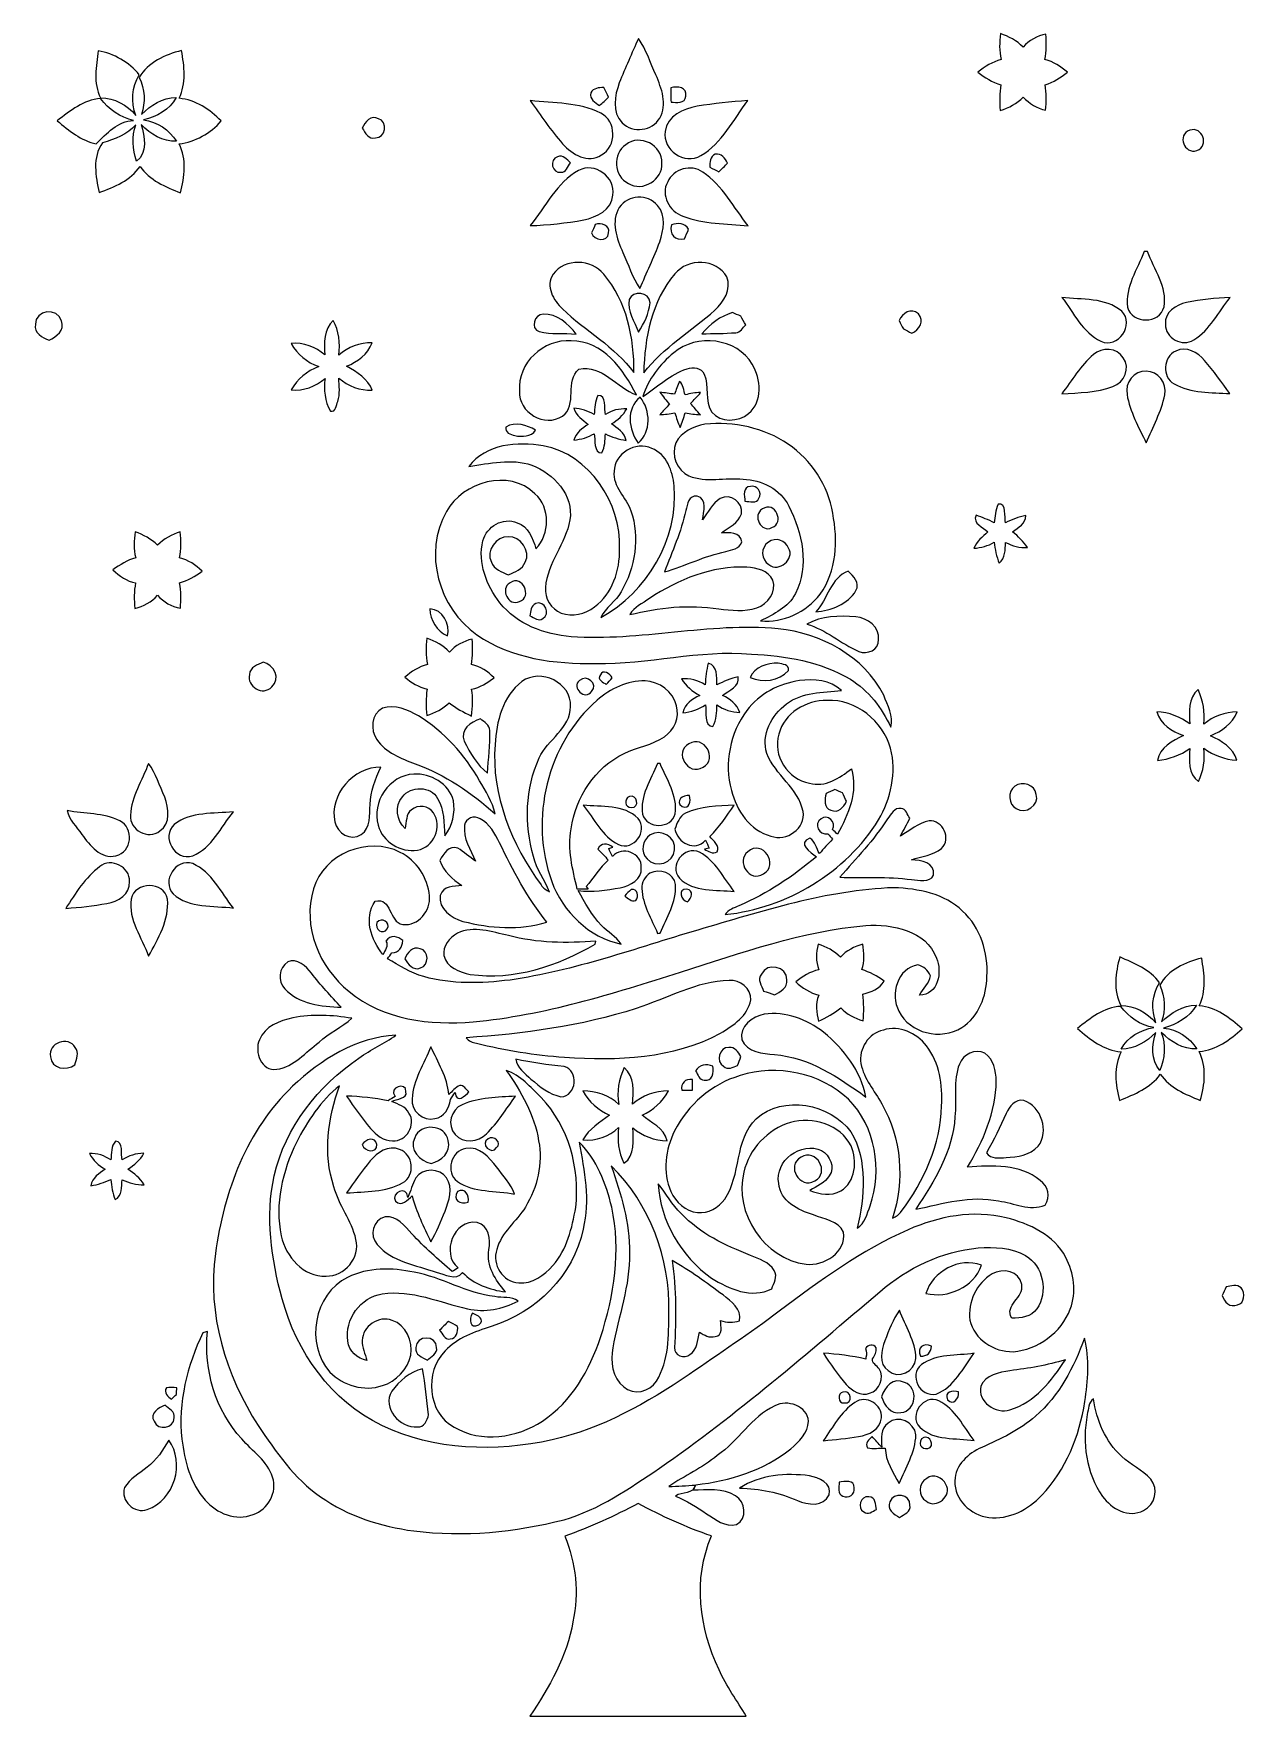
# Model space of a CAD drawing. Header units: centimetres. Extents: x -6.1 to 6.1, y -8.5 to 8.5.
import ezdxf

# ---------------------------------------------------------------- set-up
doc = ezdxf.new("R2010")
doc.units = ezdxf.units.CM
doc.header["$MEASUREMENT"] = 0
doc.layers.add('Camada 1', color=7, linetype='Continuous')

msp = doc.modelspace()

# ---------------------------------------------------------------- linework, layer by layer
at = {"layer": 'Camada 1'}
for points, knots in [([(-0.03104, 8.41551), (0.05079, 8.30579), (0.08607, 8.17104), (0.14569, 8.04932), (0.14569, 8.04932), (0.20002, 7.91527), (0.26492, 7.75194), (0.18345, 7.61576), (0.18345, 7.61576), (0.10865, 7.48524), (-0.0889, 7.45983), (-0.19368, 7.56849), (-0.19368, 7.56849), (-0.30339, 7.67362), (-0.26882, 7.84331), (-0.22365, 7.97065), (-0.22365, 7.97065), (-0.16333, 8.12058), (-0.0963, 8.26769), (-0.03104, 8.41551)], [0, 0, 0, 0, 0.16666667, 0.16666667, 0.16666667, 0.16666667, 0.33333333, 0.33333333, 0.33333333, 0.33333333, 0.5, 0.5, 0.5, 0.5, 0.66666667, 0.66666667, 0.66666667, 0.66666667, 1, 1, 1, 1]), ([(3.61138, 8.4649), (3.6978, 8.4395), (3.77613, 8.39328), (3.84069, 8.33013), (3.84069, 8.33013), (3.90172, 8.39681), (3.9811, 8.44408), (4.0707, 8.45961), (4.0707, 8.45961), (4.07599, 8.37458), (4.07563, 8.28886), (4.06082, 8.20455), (4.06082, 8.20455), (4.14619, 8.18232), (4.21993, 8.134), (4.2859, 8.07649), (4.2859, 8.07649), (4.21922, 8.02111), (4.14513, 7.97525), (4.06118, 7.95125), (4.06118, 7.95125), (4.0774, 7.86623), (4.07634, 7.77909), (4.06717, 7.69338), (4.06717, 7.69338), (3.97968, 7.71455), (3.90136, 7.75935), (3.8421, 7.82672), (3.8421, 7.82672), (3.77825, 7.76145), (3.69817, 7.7163), (3.61068, 7.69267), (3.61068, 7.69267), (3.60221, 7.77875), (3.60186, 7.86589), (3.61702, 7.95125), (3.61702, 7.95125), (3.52953, 7.97207), (3.45546, 8.02357), (3.38632, 8.07861), (3.38632, 8.07861), (3.45546, 8.13435), (3.53236, 8.17986), (3.61843, 8.20526), (3.61843, 8.20526), (3.59938, 8.29063), (3.60291, 8.37811), (3.61138, 8.4649)], [0, 0, 0, 0, 0.07692308, 0.07692308, 0.07692308, 0.07692308, 0.15384615, 0.15384615, 0.15384615, 0.15384615, 0.23076923, 0.23076923, 0.23076923, 0.23076923, 0.30769231, 0.30769231, 0.30769231, 0.30769231, 0.38461538, 0.38461538, 0.38461538, 0.38461538, 0.46153846, 0.46153846, 0.46153846, 0.46153846, 0.53846154, 0.53846154, 0.53846154, 0.53846154, 0.61538462, 0.61538462, 0.61538462, 0.61538462, 0.69230769, 0.69230769, 0.69230769, 0.69230769, 0.76923077, 0.76923077, 0.76923077, 0.76923077, 0.84615385, 0.84615385, 0.84615385, 0.84615385, 1, 1, 1, 1]), ([(-5.05741, 8.02251), (-4.96464, 8.17456), (-4.79672, 8.25323), (-4.6302, 8.29521), (-4.6302, 8.29521), (-4.60058, 8.13646), (-4.58011, 7.96466), (-4.65384, 7.81437), (-4.65384, 7.81437), (-4.48875, 7.7978), (-4.3441, 7.70254), (-4.23087, 7.58647), (-4.23087, 7.58647), (-4.33599, 7.4623), (-4.49155, 7.37588), (-4.65384, 7.35436), (-4.65384, 7.35436), (-4.57553, 7.20019), (-4.60058, 7.0238), (-4.63868, 6.86223), (-4.63868, 6.86223), (-4.78966, 6.92396), (-4.95158, 6.98712), (-5.04613, 7.12893), (-5.04613, 7.12893), (-5.14314, 6.98712), (-5.30542, 6.92326), (-5.45958, 6.86505), (-5.45958, 6.86505), (-5.49168, 7.02697), (-5.53191, 7.22312), (-5.425, 7.36528), (-5.425, 7.36528), (-5.30153, 7.40304), (-5.17701, 7.44748), (-5.08916, 7.54873), (-5.08916, 7.54873), (-5.13503, 7.42879), (-5.12268, 7.30179), (-5.08175, 7.18219), (-5.08175, 7.18219), (-4.96675, 7.26227), (-5.00345, 7.43232), (-5.03555, 7.54909), (-5.03555, 7.54909), (-4.9403, 7.45277), (-4.81929, 7.37658), (-4.67854, 7.38116), (-4.67854, 7.38116), (-4.75368, 7.49828), (-4.87503, 7.57695), (-5.01227, 7.5967), (-5.01227, 7.5967), (-4.87785, 7.62423), (-4.75156, 7.69902), (-4.68347, 7.82179), (-4.68347, 7.82179), (-4.82177, 7.82038), (-4.93923, 7.74629), (-5.03344, 7.65174), (-5.03344, 7.65174), (-4.99463, 7.77451), (-4.99356, 7.90751), (-5.05741, 8.02251)], [0, 0, 0, 0, 0.05882353, 0.05882353, 0.05882353, 0.05882353, 0.11764706, 0.11764706, 0.11764706, 0.11764706, 0.17647059, 0.17647059, 0.17647059, 0.17647059, 0.23529412, 0.23529412, 0.23529412, 0.23529412, 0.29411765, 0.29411765, 0.29411765, 0.29411765, 0.35294118, 0.35294118, 0.35294118, 0.35294118, 0.41176471, 0.41176471, 0.41176471, 0.41176471, 0.47058824, 0.47058824, 0.47058824, 0.47058824, 0.52941176, 0.52941176, 0.52941176, 0.52941176, 0.58823529, 0.58823529, 0.58823529, 0.58823529, 0.64705882, 0.64705882, 0.64705882, 0.64705882, 0.70588235, 0.70588235, 0.70588235, 0.70588235, 0.76470588, 0.76470588, 0.76470588, 0.76470588, 0.82352941, 0.82352941, 0.82352941, 0.82352941, 0.88235294, 0.88235294, 0.88235294, 0.88235294, 1, 1, 1, 1]), ([(-5.46876, 8.29345), (-5.30859, 8.26169), (-5.15584, 8.1795), (-5.05459, 8.05003), (-5.05459, 8.05003), (-5.13079, 7.92691), (-5.13927, 7.77628), (-5.08987, 7.64117), (-5.08987, 7.64117), (-5.17666, 7.74876), (-5.30472, 7.81826), (-5.44405, 7.81897), (-5.44405, 7.81897), (-5.52131, 7.96713), (-5.48745, 8.13576), (-5.46876, 8.29345)], [0, 0, 0, 0, 0.2, 0.2, 0.2, 0.2, 0.4, 0.4, 0.4, 0.4, 0.6, 0.6, 0.6, 0.6, 1, 1, 1, 1]), ([(-5.88081, 7.58825), (-5.75098, 7.68667), (-5.61586, 7.80167), (-5.44476, 7.81085), (-5.44476, 7.81085), (-5.36397, 7.69866), (-5.2451, 7.62494), (-5.1121, 7.59001), (-5.1121, 7.59001), (-5.27368, 7.58577), (-5.38268, 7.46125), (-5.4871, 7.35507), (-5.4871, 7.35507), (-5.64127, 7.38823), (-5.76367, 7.48946), (-5.88081, 7.58825)], [0, 0, 0, 0, 0.2, 0.2, 0.2, 0.2, 0.4, 0.4, 0.4, 0.4, 0.6, 0.6, 0.6, 0.6, 1, 1, 1, 1]), ([(-0.51011, 7.8687), (-0.48365, 7.91915), (-0.43003, 7.92091), (-0.38064, 7.92409), (-0.38064, 7.92409), (-0.36865, 7.89939), (-0.3443, 7.85001), (-0.33231, 7.8253), (-0.33231, 7.8253), (-0.36194, 7.79638), (-0.39229, 7.76817), (-0.42262, 7.7403), (-0.42262, 7.7403), (-0.46743, 7.77134), (-0.52599, 7.80308), (-0.51011, 7.8687)], [0, 0, 0, 0, 0.2, 0.2, 0.2, 0.2, 0.4, 0.4, 0.4, 0.4, 0.6, 0.6, 0.6, 0.6, 1, 1, 1, 1]), ([(0.29669, 7.92091), (0.36159, 7.93785), (0.46248, 7.92656), (0.4452, 7.83554), (0.4452, 7.83554), (0.44097, 7.75794), (0.35065, 7.7738), (0.29739, 7.77592), (0.29739, 7.77592), (0.29279, 7.82389), (0.29386, 7.87259), (0.29669, 7.92091)], [0, 0, 0, 0, 0.25, 0.25, 0.25, 0.25, 0.5, 0.5, 0.5, 0.5, 1, 1, 1, 1]), ([(-2.81023, 7.51382), (-2.78341, 7.57765), (-2.7245, 7.64821), (-2.64688, 7.60871), (-2.64688, 7.60871), (-2.55023, 7.58189), (-2.57598, 7.41115), (-2.67828, 7.41539), (-2.67828, 7.41539), (-2.74778, 7.3981), (-2.77953, 7.46724), (-2.81023, 7.51382)], [0, 0, 0, 0, 0.25, 0.25, 0.25, 0.25, 0.5, 0.5, 0.5, 0.5, 1, 1, 1, 1]), ([(-1.11936, 7.79039), (-0.88299, 7.7604), (-0.62618, 7.77909), (-0.41063, 7.66339), (-0.41063, 7.66339), (-0.24977, 7.58577), (-0.24765, 7.3293), (-0.40286, 7.24393), (-0.40286, 7.24393), (-0.53939, 7.15362), (-0.6999, 7.24923), (-0.79409, 7.35576), (-0.79409, 7.35576), (-0.91122, 7.4937), (-1.01599, 7.64222), (-1.11936, 7.79039)], [0, 0, 0, 0, 0.2, 0.2, 0.2, 0.2, 0.4, 0.4, 0.4, 0.4, 0.6, 0.6, 0.6, 0.6, 1, 1, 1, 1]), ([(0.55915, 7.73465), (0.72813, 7.7604), (0.89817, 7.78016), (1.0689, 7.79073), (1.0689, 7.79073), (0.92604, 7.59707), (0.80963, 7.36423), (0.59725, 7.23759), (0.59725, 7.23759), (0.43285, 7.13916), (0.21025, 7.29438), (0.23741, 7.481), (0.23741, 7.481), (0.26105, 7.63693), (0.42121, 7.70819), (0.55915, 7.73465)], [0, 0, 0, 0, 0.2, 0.2, 0.2, 0.2, 0.4, 0.4, 0.4, 0.4, 0.6, 0.6, 0.6, 0.6, 1, 1, 1, 1]), ([(-0.15769, 7.3473), (-0.01763, 7.46159), (0.21412, 7.3406), (0.2053, 7.16209), (0.2053, 7.16209), (0.21802, 6.99381), (0.01093, 6.86788), (-0.13263, 6.95713), (-0.13263, 6.95713), (-0.28117, 7.02804), (-0.29632, 7.25769), (-0.15769, 7.3473)], [0, 0, 0, 0, 0.25, 0.25, 0.25, 0.25, 0.5, 0.5, 0.5, 0.5, 1, 1, 1, 1]), ([(5.51885, 7.49229), (5.64549, 7.53779), (5.71816, 7.33495), (5.59011, 7.28944), (5.59011, 7.28944), (5.4624, 7.24288), (5.38621, 7.4496), (5.51885, 7.49229)], [0, 0, 0, 0, 0.33333333, 0.33333333, 0.33333333, 0.33333333, 1, 1, 1, 1]), ([(-1.12041, 6.53345), (-0.96307, 6.72112), (-0.85514, 6.9663), (-0.63287, 7.088), (-0.63287, 7.088), (-0.47271, 7.1762), (-0.25646, 7.02027), (-0.28999, 6.84035), (-0.28999, 6.84035), (-0.29598, 6.69008), (-0.45437, 6.61882), (-0.58137, 6.58953), (-0.58137, 6.58953), (-0.75952, 6.56061), (-0.93944, 6.53555), (-1.12041, 6.53345)], [0, 0, 0, 0, 0.2, 0.2, 0.2, 0.2, 0.4, 0.4, 0.4, 0.4, 0.6, 0.6, 0.6, 0.6, 1, 1, 1, 1]), ([(-0.81068, 7.06966), (-0.89923, 7.05309), (-0.9331, 7.20054), (-0.84632, 7.22524), (-0.84632, 7.22524), (-0.7888, 7.24782), (-0.7514, 7.19878), (-0.71578, 7.1635), (-0.71578, 7.1635), (-0.74577, 7.1321), (-0.75635, 7.06191), (-0.81068, 7.06966)], [0, 0, 0, 0, 0.25, 0.25, 0.25, 0.25, 0.5, 0.5, 0.5, 0.5, 1, 1, 1, 1]), ([(0.26353, 6.97301), (0.31925, 7.10388), (0.50129, 7.15503), (0.61701, 7.07036), (0.61701, 7.07036), (0.81633, 6.93632), (0.92779, 6.71405), (1.07421, 6.52992), (1.07421, 6.52992), (0.85478, 6.55143), (0.62476, 6.54755), (0.41663, 6.62798), (0.41663, 6.62798), (0.28222, 6.67526), (0.18803, 6.83965), (0.26353, 6.97301)], [0, 0, 0, 0, 0.2, 0.2, 0.2, 0.2, 0.4, 0.4, 0.4, 0.4, 0.6, 0.6, 0.6, 0.6, 1, 1, 1, 1]), ([(0.68757, 7.12011), (0.68862, 7.1702), (0.68545, 7.22911), (0.74117, 7.25063), (0.74117, 7.25063), (0.80539, 7.26651), (0.8375, 7.20724), (0.86676, 7.16244), (0.86676, 7.16244), (0.83784, 7.1321), (0.80856, 7.10282), (0.77823, 7.07424), (0.77823, 7.07424), (0.74824, 7.09012), (0.7179, 7.10564), (0.68757, 7.12011)], [0, 0, 0, 0, 0.2, 0.2, 0.2, 0.2, 0.4, 0.4, 0.4, 0.4, 0.6, 0.6, 0.6, 0.6, 1, 1, 1, 1]), ([(-0.22331, 6.71583), (-0.13757, 6.84423), (0.06349, 6.85517), (0.16087, 6.73452), (0.16087, 6.73452), (0.25259, 6.63292), (0.22189, 6.48757), (0.18379, 6.3701), (0.18379, 6.3701), (0.12522, 6.2103), (0.04938, 6.05754), (-0.01551, 5.9002), (-0.01551, 5.9002), (-0.09418, 6.00886), (-0.13017, 6.14115), (-0.18837, 6.26075), (-0.18837, 6.26075), (-0.24906, 6.40009), (-0.31221, 6.57506), (-0.22331, 6.71583)], [0, 0, 0, 0, 0.16666667, 0.16666667, 0.16666667, 0.16666667, 0.33333333, 0.33333333, 0.33333333, 0.33333333, 0.5, 0.5, 0.5, 0.5, 0.66666667, 0.66666667, 0.66666667, 0.66666667, 1, 1, 1, 1]), ([(-0.46567, 6.54473), (-0.4071, 6.56166), (-0.31114, 6.53732), (-0.33197, 6.45829), (-0.33197, 6.45829), (-0.34042, 6.35916), (-0.47412, 6.38281), (-0.50482, 6.45865), (-0.50482, 6.45865), (-0.49035, 6.48687), (-0.4773, 6.51544), (-0.46567, 6.54473)], [0, 0, 0, 0, 0.25, 0.25, 0.25, 0.25, 0.5, 0.5, 0.5, 0.5, 1, 1, 1, 1]), ([(0.30091, 6.54015), (0.36512, 6.56132), (0.43709, 6.56201), (0.47449, 6.49534), (0.47449, 6.49534), (0.46355, 6.47171), (0.44238, 6.42479), (0.43144, 6.40115), (0.43144, 6.40115), (0.33584, 6.37292), (0.27727, 6.45125), (0.30091, 6.54015)], [0, 0, 0, 0, 0.25, 0.25, 0.25, 0.25, 0.5, 0.5, 0.5, 0.5, 1, 1, 1, 1]), ([(5.06024, 6.27238), (5.06835, 6.27238), (5.08458, 6.27167), (5.09235, 6.27167), (5.09235, 6.27167), (5.15796, 6.09177), (5.29378, 5.91431), (5.25885, 5.71534), (5.25885, 5.71534), (5.21545, 5.5372), (4.94064, 5.54036), (4.89055, 5.71253), (4.89055, 5.71253), (4.8655, 5.91502), (4.99004, 6.09211), (5.06024, 6.27238)], [0, 0, 0, 0, 0.2, 0.2, 0.2, 0.2, 0.4, 0.4, 0.4, 0.4, 0.6, 0.6, 0.6, 0.6, 1, 1, 1, 1]), ([(-0.89041, 6.04378), (-0.76904, 6.20606), (-0.50375, 6.19794), (-0.37958, 6.04237), (-0.37958, 6.04237), (-0.14922, 5.77285), (-0.0709, 5.39962), (-0.07691, 5.05249), (-0.07691, 5.05249), (-0.26987, 5.31566), (-0.56268, 5.4737), (-0.79657, 5.69419), (-0.79657, 5.69419), (-0.88759, 5.78026), (-0.96872, 5.9242), (-0.89041, 6.04378)], [0, 0, 0, 0, 0.2, 0.2, 0.2, 0.2, 0.4, 0.4, 0.4, 0.4, 0.6, 0.6, 0.6, 0.6, 1, 1, 1, 1]), ([(0.33513, 6.0466), (0.46637, 6.20747), (0.75494, 6.2036), (0.85865, 6.01556), (0.85865, 6.01556), (0.90699, 5.89104), (0.82868, 5.76403), (0.73907, 5.68184), (0.73907, 5.68184), (0.50165, 5.47017), (0.22119, 5.30506), (0.02258, 5.05142), (0.02258, 5.05142), (0.03069, 5.39962), (0.10159, 5.77532), (0.33513, 6.0466)], [0, 0, 0, 0, 0.2, 0.2, 0.2, 0.2, 0.4, 0.4, 0.4, 0.4, 0.6, 0.6, 0.6, 0.6, 1, 1, 1, 1]), ([(-0.12593, 5.78943), (-0.08536, 5.88644), (0.08078, 5.86634), (0.08607, 5.75627), (0.08607, 5.75627), (0.0762, 5.64938), (0.02716, 5.55025), (-0.02962, 5.46064), (-0.02962, 5.46064), (-0.0702, 5.56648), (-0.14427, 5.67124), (-0.12593, 5.78943)], [0, 0, 0, 0, 0.25, 0.25, 0.25, 0.25, 0.5, 0.5, 0.5, 0.5, 1, 1, 1, 1]), ([(4.23087, 5.81025), (4.43159, 5.78238), (4.66901, 5.81201), (4.83305, 5.67124), (4.83305, 5.67124), (4.96958, 5.53649), (4.79495, 5.2892), (4.62314, 5.36892), (4.62314, 5.36892), (4.439, 5.45606), (4.35115, 5.65679), (4.23087, 5.81025)], [0, 0, 0, 0, 0.25, 0.25, 0.25, 0.25, 0.5, 0.5, 0.5, 0.5, 1, 1, 1, 1]), ([(5.48534, 5.75875), (5.62997, 5.78626), (5.77639, 5.8046), (5.92384, 5.80777), (5.92384, 5.80777), (5.80602, 5.6642), (5.72135, 5.48216), (5.55907, 5.38232), (5.55907, 5.38232), (5.443, 5.30472), (5.27015, 5.40208), (5.27261, 5.54002), (5.27261, 5.54002), (5.26097, 5.66208), (5.38161, 5.7358), (5.48534, 5.75875)], [0, 0, 0, 0, 0.2, 0.2, 0.2, 0.2, 0.4, 0.4, 0.4, 0.4, 0.6, 0.6, 0.6, 0.6, 1, 1, 1, 1]), ([(-6.10059, 5.54002), (-6.10376, 5.68466), (-5.87375, 5.71287), (-5.83881, 5.57318), (-5.83881, 5.57318), (-5.80248, 5.4804), (-5.88892, 5.41479), (-5.96123, 5.3788), (-5.96123, 5.3788), (-6.03037, 5.40631), (-6.11786, 5.449), (-6.10059, 5.54002)], [0, 0, 0, 0, 0.25, 0.25, 0.25, 0.25, 0.5, 0.5, 0.5, 0.5, 1, 1, 1, 1]), ([(-1.02941, 5.46522), (-1.1236, 5.49592), (-1.07879, 5.64198), (-0.98989, 5.63986), (-0.98989, 5.63986), (-0.84949, 5.65255), (-0.738, 5.54177), (-0.65687, 5.44054), (-0.65687, 5.44054), (-0.78034, 5.45394), (-0.90874, 5.43524), (-1.02941, 5.46522)], [0, 0, 0, 0, 0.25, 0.25, 0.25, 0.25, 0.5, 0.5, 0.5, 0.5, 1, 1, 1, 1]), ([(0.60749, 5.44405), (0.69037, 5.54036), (0.79199, 5.62222), (0.91651, 5.65679), (0.91651, 5.65679), (0.94368, 5.64479), (0.97119, 5.63316), (0.99871, 5.62115), (0.99871, 5.62115), (1.01141, 5.59929), (1.03681, 5.55483), (1.04951, 5.53295), (1.04951, 5.53295), (1.01776, 5.50615), (0.99589, 5.4557), (0.94826, 5.45465), (0.94826, 5.45465), (0.83502, 5.44617), (0.72107, 5.44547), (0.60749, 5.44405)], [0, 0, 0, 0, 0.16666667, 0.16666667, 0.16666667, 0.16666667, 0.33333333, 0.33333333, 0.33333333, 0.33333333, 0.5, 0.5, 0.5, 0.5, 0.66666667, 0.66666667, 0.66666667, 0.66666667, 1, 1, 1, 1]), ([(2.59326, 5.576), (2.6229, 5.65221), (2.71568, 5.71076), (2.78659, 5.64444), (2.78659, 5.64444), (2.85326, 5.57494), (2.79471, 5.48075), (2.71921, 5.45112), (2.71921, 5.45112), (2.69134, 5.46522), (2.66312, 5.47899), (2.63525, 5.4931), (2.63525, 5.4931), (2.62113, 5.52062), (2.60738, 5.54848), (2.59326, 5.576)], [0, 0, 0, 0, 0.2, 0.2, 0.2, 0.2, 0.4, 0.4, 0.4, 0.4, 0.6, 0.6, 0.6, 0.6, 1, 1, 1, 1]), ([(-3.18628, 5.23063), (-3.19475, 5.35023), (-3.1997, 5.49063), (-3.10303, 5.57883), (-3.10303, 5.57883), (-3.04623, 5.47088), (-3.03072, 5.34882), (-3.04587, 5.22851), (-3.04587, 5.22851), (-2.95416, 5.31106), (-2.83491, 5.35374), (-2.71144, 5.35269), (-2.71144, 5.35269), (-2.75237, 5.23628), (-2.85962, 5.16395), (-2.96757, 5.11632), (-2.96757, 5.11632), (-2.86456, 5.05848), (-2.75307, 4.99251), (-2.71003, 4.87503), (-2.71003, 4.87503), (-2.83457, 4.87186), (-2.95346, 4.91596), (-3.04658, 4.99779), (-3.04658, 4.99779), (-3.04236, 4.91949), (-3.03354, 4.83941), (-3.05611, 4.76284), (-3.05611, 4.76284), (-3.07586, 4.72792), (-3.07304, 4.65208), (-3.13124, 4.66443), (-3.13124, 4.66443), (-3.18876, 4.76496), (-3.19863, 4.88244), (-3.18557, 4.99533), (-3.18557, 4.99533), (-3.27942, 4.91348), (-3.39972, 4.86516), (-3.52531, 4.87997), (-3.52531, 4.87997), (-3.46251, 4.98686), (-3.36727, 5.07118), (-3.24908, 5.11281), (-3.24908, 5.11281), (-3.36656, 5.1562), (-3.46463, 5.23769), (-3.52743, 5.34599), (-3.52743, 5.34599), (-3.40184, 5.35975), (-3.28117, 5.31071), (-3.18628, 5.23063)], [0, 0, 0, 0, 0.07142857, 0.07142857, 0.07142857, 0.07142857, 0.14285714, 0.14285714, 0.14285714, 0.14285714, 0.21428571, 0.21428571, 0.21428571, 0.21428571, 0.28571429, 0.28571429, 0.28571429, 0.28571429, 0.35714286, 0.35714286, 0.35714286, 0.35714286, 0.42857143, 0.42857143, 0.42857143, 0.42857143, 0.5, 0.5, 0.5, 0.5, 0.57142857, 0.57142857, 0.57142857, 0.57142857, 0.64285714, 0.64285714, 0.64285714, 0.64285714, 0.71428571, 0.71428571, 0.71428571, 0.71428571, 0.78571429, 0.78571429, 0.78571429, 0.78571429, 0.85714286, 0.85714286, 0.85714286, 0.85714286, 1, 1, 1, 1]), ([(0.32456, 5.25285), (0.55527, 5.44795), (0.95815, 5.40349), (1.11512, 5.13644), (1.11512, 5.13644), (1.2012, 4.98722), (1.22344, 4.76144), (1.07809, 4.64078), (1.07809, 4.64078), (0.97437, 4.55682), (0.79621, 4.54589), (0.70626, 4.65596), (0.70626, 4.65596), (0.63041, 4.76919), (0.68367, 4.91701), (0.63146, 5.03695), (0.63146, 5.03695), (0.6043, 5.1047), (0.51893, 5.10962), (0.45861, 5.09235), (0.45861, 5.09235), (0.29033, 5.03414), (0.15733, 4.91101), (0.01376, 4.81083), (0.01376, 4.81083), (0.06349, 4.98581), (0.18732, 5.13608), (0.32456, 5.25285)], [0, 0, 0, 0, 0.125, 0.125, 0.125, 0.125, 0.25, 0.25, 0.25, 0.25, 0.375, 0.375, 0.375, 0.375, 0.5, 0.5, 0.5, 0.5, 0.625, 0.625, 0.625, 0.625, 0.75, 0.75, 0.75, 0.75, 1, 1, 1, 1]), ([(-1.2266, 4.86692), (-1.2527, 5.1516), (-0.9846, 5.3908), (-0.70801, 5.3735), (-0.70801, 5.3735), (-0.3891, 5.3735), (-0.17992, 5.08565), (-0.05115, 4.82847), (-0.05115, 4.82847), (-0.24835, 4.89866), (-0.39933, 5.14068), (-0.63041, 5.08669), (-0.63041, 5.08669), (-0.7747, 4.97275), (-0.63958, 4.72651), (-0.79516, 4.61573), (-0.79516, 4.61573), (-0.97401, 4.49367), (-1.24283, 4.65313), (-1.2266, 4.86692)], [0, 0, 0, 0, 0.16666667, 0.16666667, 0.16666667, 0.16666667, 0.33333333, 0.33333333, 0.33333333, 0.33333333, 0.5, 0.5, 0.5, 0.5, 0.66666667, 0.66666667, 0.66666667, 0.66666667, 1, 1, 1, 1]), ([(4.548, 5.23451), (4.63337, 5.31213), (4.78825, 5.30718), (4.84928, 5.20171), (4.84928, 5.20171), (4.92371, 5.1001), (4.85846, 4.95158), (4.74451, 4.91418), (4.74451, 4.91418), (4.58116, 4.85281), (4.40195, 4.84857), (4.22945, 4.84046), (4.22945, 4.84046), (4.3328, 4.97346), (4.41713, 5.1255), (4.548, 5.23451)], [0, 0, 0, 0, 0.2, 0.2, 0.2, 0.2, 0.4, 0.4, 0.4, 0.4, 0.6, 0.6, 0.6, 0.6, 1, 1, 1, 1]), ([(5.37845, 5.27015), (5.48464, 5.32306), (5.59822, 5.25638), (5.66702, 5.17489), (5.66702, 5.17489), (5.76014, 5.07012), (5.83776, 4.95299), (5.92242, 4.84152), (5.92242, 4.84152), (5.73475, 4.85281), (5.52979, 4.8454), (5.36081, 4.93959), (5.36081, 4.93959), (5.23451, 5.01049), (5.24791, 5.21124), (5.37845, 5.27015)], [0, 0, 0, 0, 0.2, 0.2, 0.2, 0.2, 0.4, 0.4, 0.4, 0.4, 0.6, 0.6, 0.6, 0.6, 1, 1, 1, 1]), ([(0.38028, 4.965), (0.42509, 4.93501), (0.42121, 4.87362), (0.43885, 4.82811), (0.43885, 4.82811), (0.4893, 4.84399), (0.54115, 4.85174), (0.59443, 4.8514), (0.59443, 4.8514), (0.56127, 4.81436), (0.5274, 4.77801), (0.49247, 4.74274), (0.49247, 4.74274), (0.52634, 4.70534), (0.55915, 4.66689), (0.59231, 4.62845), (0.59231, 4.62845), (0.54115, 4.63196), (0.49035, 4.63832), (0.44026, 4.6475), (0.44026, 4.6475), (0.42403, 4.59809), (0.40674, 4.54907), (0.38805, 4.50037), (0.38805, 4.50037), (0.36865, 4.54907), (0.35102, 4.59809), (0.33479, 4.6475), (0.33479, 4.6475), (0.28434, 4.63761), (0.23388, 4.63125), (0.18308, 4.62879), (0.18308, 4.62879), (0.21449, 4.66478), (0.24799, 4.69935), (0.28222, 4.73321), (0.28222, 4.73321), (0.24694, 4.77166), (0.21731, 4.81471), (0.18486, 4.85527), (0.18486, 4.85527), (0.23424, 4.84928), (0.28363, 4.84258), (0.33301, 4.83551), (0.33301, 4.83551), (0.34748, 4.8789), (0.36335, 4.9223), (0.38028, 4.965)], [0, 0, 0, 0, 0.07692308, 0.07692308, 0.07692308, 0.07692308, 0.15384615, 0.15384615, 0.15384615, 0.15384615, 0.23076923, 0.23076923, 0.23076923, 0.23076923, 0.30769231, 0.30769231, 0.30769231, 0.30769231, 0.38461538, 0.38461538, 0.38461538, 0.38461538, 0.46153846, 0.46153846, 0.46153846, 0.46153846, 0.53846154, 0.53846154, 0.53846154, 0.53846154, 0.61538462, 0.61538462, 0.61538462, 0.61538462, 0.69230769, 0.69230769, 0.69230769, 0.69230769, 0.76923077, 0.76923077, 0.76923077, 0.76923077, 0.84615385, 0.84615385, 0.84615385, 0.84615385, 1, 1, 1, 1]), ([(4.88702, 4.8327), (4.86233, 4.94875), (4.95723, 5.07505), (5.07965, 5.06589), (5.07965, 5.06589), (5.19852, 5.07047), (5.29061, 4.94312), (5.26555, 4.83022), (5.26555, 4.83022), (5.23592, 4.65842), (5.14278, 4.50639), (5.08, 4.34552), (5.08, 4.34552), (5.00345, 4.50179), (4.91489, 4.65912), (4.88702, 4.8327)], [0, 0, 0, 0, 0.2, 0.2, 0.2, 0.2, 0.4, 0.4, 0.4, 0.4, 0.6, 0.6, 0.6, 0.6, 1, 1, 1, 1]), ([(-0.43814, 4.82353), (-0.34854, 4.82917), (-0.37747, 4.6877), (-0.363, 4.63055), (-0.363, 4.63055), (-0.29986, 4.6743), (-0.22472, 4.69053), (-0.14851, 4.68841), (-0.14851, 4.68841), (-0.1845, 4.6235), (-0.24058, 4.57482), (-0.30339, 4.53672), (-0.30339, 4.53672), (-0.2427, 4.49297), (-0.1711, 4.45065), (-0.15451, 4.37091), (-0.15451, 4.37091), (-0.22718, 4.3815), (-0.29703, 4.40336), (-0.3623, 4.43652), (-0.3623, 4.43652), (-0.37007, 4.37303), (-0.36371, 4.30247), (-0.4004, 4.24638), (-0.4004, 4.24638), (-0.48506, 4.23898), (-0.46248, 4.38043), (-0.47659, 4.4383), (-0.47659, 4.4383), (-0.53833, 4.4009), (-0.60819, 4.3808), (-0.6798, 4.37339), (-0.6798, 4.37339), (-0.66004, 4.44816), (-0.59796, 4.49226), (-0.53657, 4.53214), (-0.53657, 4.53214), (-0.59513, 4.57658), (-0.65687, 4.62104), (-0.6805, 4.69406), (-0.6805, 4.69406), (-0.60783, 4.68911), (-0.53764, 4.66972), (-0.47625, 4.62986), (-0.47625, 4.62986), (-0.47237, 4.69582), (-0.46848, 4.76355), (-0.43814, 4.82353)], [0, 0, 0, 0, 0.07692308, 0.07692308, 0.07692308, 0.07692308, 0.15384615, 0.15384615, 0.15384615, 0.15384615, 0.23076923, 0.23076923, 0.23076923, 0.23076923, 0.30769231, 0.30769231, 0.30769231, 0.30769231, 0.38461538, 0.38461538, 0.38461538, 0.38461538, 0.46153846, 0.46153846, 0.46153846, 0.46153846, 0.53846154, 0.53846154, 0.53846154, 0.53846154, 0.61538462, 0.61538462, 0.61538462, 0.61538462, 0.69230769, 0.69230769, 0.69230769, 0.69230769, 0.76923077, 0.76923077, 0.76923077, 0.76923077, 0.84615385, 0.84615385, 0.84615385, 0.84615385, 1, 1, 1, 1]), ([(-0.03457, 4.3434), (-0.13017, 4.47922), (-0.15945, 4.6937), (-0.0134, 4.80554), (-0.0134, 4.80554), (0.09172, 4.67501), (0.10089, 4.45593), (-0.03457, 4.3434)], [0, 0, 0, 0, 0.33333333, 0.33333333, 0.33333333, 0.33333333, 1, 1, 1, 1]), ([(-1.36489, 4.50497), (-1.26894, 4.56318), (-1.155, 4.52437), (-1.06539, 4.47428), (-1.06539, 4.47428), (-1.1109, 4.40443), (-1.20332, 4.40619), (-1.27565, 4.41888), (-1.27565, 4.41888), (-1.31938, 4.42948), (-1.37759, 4.44816), (-1.36489, 4.50497)], [0, 0, 0, 0, 0.25, 0.25, 0.25, 0.25, 0.5, 0.5, 0.5, 0.5, 1, 1, 1, 1]), ([(0.34571, 4.34552), (0.39899, 4.45698), (0.52351, 4.51202), (0.63887, 4.53248), (0.63887, 4.53248), (0.9292, 4.56211), (1.23367, 4.49757), (1.47672, 4.3328), (1.47672, 4.3328), (1.71167, 4.17371), (1.87713, 3.91688), (1.92405, 3.63714), (1.92405, 3.63714), (1.97767, 3.36408), (1.96708, 3.05469), (1.79775, 2.82187), (1.79775, 2.82187), (1.65946, 2.64371), (1.42416, 2.53118), (1.19839, 2.5541), (1.19839, 2.5541), (1.33139, 2.62078), (1.47813, 2.68851), (1.54834, 2.82928), (1.54834, 2.82928), (1.69192, 3.10727), (1.61783, 3.44311), (1.48307, 3.70945), (1.48307, 3.70945), (1.39734, 3.88055), (1.20791, 3.97298), (1.02234, 3.98073), (1.02234, 3.98073), (0.84137, 4.0012), (0.65158, 3.94088), (0.47766, 4.01389), (0.47766, 4.01389), (0.35489, 4.06858), (0.29491, 4.22134), (0.34571, 4.34552)], [0, 0, 0, 0, 0.09090909, 0.09090909, 0.09090909, 0.09090909, 0.18181818, 0.18181818, 0.18181818, 0.18181818, 0.27272727, 0.27272727, 0.27272727, 0.27272727, 0.36363636, 0.36363636, 0.36363636, 0.36363636, 0.45454545, 0.45454545, 0.45454545, 0.45454545, 0.54545455, 0.54545455, 0.54545455, 0.54545455, 0.63636364, 0.63636364, 0.63636364, 0.63636364, 0.72727273, 0.72727273, 0.72727273, 0.72727273, 0.81818182, 0.81818182, 0.81818182, 0.81818182, 1, 1, 1, 1]), ([(-1.73637, 4.10845), (-1.56669, 4.3367), (-1.24777, 4.35963), (-0.98882, 4.31658), (-0.98882, 4.31658), (-0.52175, 4.22697), (-0.2025, 3.7412), (-0.22048, 3.28012), (-0.22048, 3.28012), (-0.21624, 3.06175), (-0.29174, 2.82751), (-0.47378, 2.69487), (-0.47378, 2.69487), (-0.56585, 2.61937), (-0.69497, 2.59257), (-0.80822, 2.63172), (-0.80822, 2.63172), (-0.9091, 2.67229), (-0.97895, 2.78129), (-0.9666, 2.89102), (-0.9666, 2.89102), (-0.94933, 3.13867), (-0.7627, 3.32951), (-0.72036, 3.56941), (-0.72036, 3.56941), (-0.68085, 3.82093), (-0.88406, 4.03754), (-1.10455, 4.1215), (-1.10455, 4.1215), (-1.31022, 4.19099), (-1.52893, 4.13985), (-1.73637, 4.10845)], [0, 0, 0, 0, 0.11111111, 0.11111111, 0.11111111, 0.11111111, 0.22222222, 0.22222222, 0.22222222, 0.22222222, 0.33333333, 0.33333333, 0.33333333, 0.33333333, 0.44444444, 0.44444444, 0.44444444, 0.44444444, 0.55555556, 0.55555556, 0.55555556, 0.55555556, 0.66666667, 0.66666667, 0.66666667, 0.66666667, 0.77777778, 0.77777778, 0.77777778, 0.77777778, 1, 1, 1, 1]), ([(-0.27552, 4.0594), (-0.27374, 4.24003), (-0.05749, 4.36562), (0.103, 4.29012), (0.103, 4.29012), (0.25435, 4.23298), (0.31291, 4.06082), (0.32843, 3.91337), (0.32843, 3.91337), (0.37465, 3.37572), (0.05503, 2.84339), (-0.41063, 2.58655), (-0.41063, 2.58655), (-0.36476, 2.68958), (-0.25752, 2.74708), (-0.20496, 2.84656), (-0.20496, 2.84656), (-0.06456, 3.08892), (-0.0134, 3.39407), (-0.10653, 3.66218), (-0.10653, 3.66218), (-0.15275, 3.79906), (-0.29386, 3.90277), (-0.27552, 4.0594)], [0, 0, 0, 0, 0.14285714, 0.14285714, 0.14285714, 0.14285714, 0.28571429, 0.28571429, 0.28571429, 0.28571429, 0.42857143, 0.42857143, 0.42857143, 0.42857143, 0.57142857, 0.57142857, 0.57142857, 0.57142857, 0.71428571, 0.71428571, 0.71428571, 0.71428571, 1, 1, 1, 1]), ([(-1.96144, 3.65337), (-1.79951, 3.95464), (-1.33068, 4.08939), (-1.07314, 3.83363), (-1.07314, 3.83363), (-0.91334, 3.69429), (-0.92216, 3.42793), (-1.06327, 3.27942), (-1.06327, 3.27942), (-1.09326, 3.38454), (-1.1377, 3.50307), (-1.25165, 3.54117), (-1.25165, 3.54117), (-1.39488, 3.60221), (-1.55857, 3.50448), (-1.59561, 3.3595), (-1.59561, 3.3595), (-1.65169, 3.13901), (-1.55928, 2.909), (-1.42451, 2.73614), (-1.42451, 2.73614), (-1.25341, 2.51953), (-0.97683, 2.41618), (-0.70838, 2.39465), (-0.70838, 2.39465), (-0.01198, 2.3435), (0.67839, 2.53894), (1.37478, 2.47543), (1.37478, 2.47543), (1.80199, 2.4278), (2.24048, 2.20203), (2.43733, 1.80481), (2.43733, 1.80481), (2.47721, 1.70427), (2.53824, 1.59526), (2.50859, 1.48449), (2.50859, 1.48449), (2.41935, 1.6771), (2.28423, 1.85349), (2.10219, 1.96639), (2.10219, 1.96639), (1.80199, 2.14277), (1.44992, 2.2052), (1.10596, 2.21791), (1.10596, 2.21791), (0.58067, 2.26871), (0.06419, 2.11384), (-0.46036, 2.12407), (-0.46036, 2.12407), (-0.87241, 2.11912), (-1.30951, 2.17275), (-1.65593, 2.4137), (-1.65593, 2.4137), (-2.03904, 2.67794), (-2.20274, 3.24272), (-1.96144, 3.65337)], [0, 0, 0, 0, 0.06666667, 0.06666667, 0.06666667, 0.06666667, 0.13333333, 0.13333333, 0.13333333, 0.13333333, 0.2, 0.2, 0.2, 0.2, 0.26666667, 0.26666667, 0.26666667, 0.26666667, 0.33333333, 0.33333333, 0.33333333, 0.33333333, 0.4, 0.4, 0.4, 0.4, 0.46666667, 0.46666667, 0.46666667, 0.46666667, 0.53333333, 0.53333333, 0.53333333, 0.53333333, 0.6, 0.6, 0.6, 0.6, 0.66666667, 0.66666667, 0.66666667, 0.66666667, 0.73333333, 0.73333333, 0.73333333, 0.73333333, 0.8, 0.8, 0.8, 0.8, 0.86666667, 0.86666667, 0.86666667, 0.86666667, 1, 1, 1, 1]), ([(1.0414, 3.75742), (1.0354, 3.81105), (1.01528, 3.90489), (1.09677, 3.9063), (1.09677, 3.9063), (1.16134, 3.92711), (1.21954, 3.84352), (1.1818, 3.78812), (1.1818, 3.78812), (1.16134, 3.73133), (1.0862, 3.75849), (1.0414, 3.75742)], [0, 0, 0, 0, 0.25, 0.25, 0.25, 0.25, 0.5, 0.5, 0.5, 0.5, 1, 1, 1, 1]), ([(0.44696, 3.66572), (0.46389, 3.72533), (0.47412, 3.82164), (0.55986, 3.80787), (0.55986, 3.80787), (0.66852, 3.78529), (0.62159, 3.64878), (0.61524, 3.57152), (0.61524, 3.57152), (0.66604, 3.64878), (0.71437, 3.73345), (0.79233, 3.7867), (0.79233, 3.7867), (0.89393, 3.84033), (1.02693, 3.74614), (1.00471, 3.63185), (1.00471, 3.63185), (0.97649, 3.53659), (0.87629, 3.49532), (0.80398, 3.43887), (0.80398, 3.43887), (0.88089, 3.44275), (0.99589, 3.45193), (1.00824, 3.34822), (1.00824, 3.34822), (0.98953, 3.27837), (0.90735, 3.26848), (0.84912, 3.25225), (0.84912, 3.25225), (0.6357, 3.20745), (0.43992, 3.10797), (0.23142, 3.04694), (0.23142, 3.04694), (0.30797, 3.25154), (0.39863, 3.45193), (0.44696, 3.66572)], [0, 0, 0, 0, 0.1, 0.1, 0.1, 0.1, 0.2, 0.2, 0.2, 0.2, 0.3, 0.3, 0.3, 0.3, 0.4, 0.4, 0.4, 0.4, 0.5, 0.5, 0.5, 0.5, 0.6, 0.6, 0.6, 0.6, 0.7, 0.7, 0.7, 0.7, 0.8, 0.8, 0.8, 0.8, 1, 1, 1, 1]), ([(1.21637, 3.68053), (1.34513, 3.76624), (1.44568, 3.53764), (1.31127, 3.4932), (1.31127, 3.4932), (1.20368, 3.43429), (1.11125, 3.6202), (1.21637, 3.68053)], [0, 0, 0, 0, 0.33333333, 0.33333333, 0.33333333, 0.33333333, 1, 1, 1, 1]), ([(3.5881, 3.72745), (3.67875, 3.74826), (3.65054, 3.59587), (3.66323, 3.54153), (3.66323, 3.54153), (3.72779, 3.5747), (3.79589, 3.59903), (3.86679, 3.61456), (3.86679, 3.61456), (3.87068, 3.53201), (3.78989, 3.49425), (3.73486, 3.45157), (3.73486, 3.45157), (3.7906, 3.40465), (3.84352, 3.3535), (3.88338, 3.29177), (3.88338, 3.29177), (3.80612, 3.28719), (3.73238, 3.30904), (3.66465, 3.34432), (3.66465, 3.34432), (3.65972, 3.26989), (3.66289, 3.18593), (3.59798, 3.13407), (3.59798, 3.13407), (3.57363, 3.20286), (3.5574, 3.27413), (3.54824, 3.34644), (3.54824, 3.34644), (3.48721, 3.30763), (3.41736, 3.28894), (3.34539, 3.28541), (3.34539, 3.28541), (3.37114, 3.35597), (3.43322, 3.39972), (3.48614, 3.44874), (3.48614, 3.44874), (3.44028, 3.49849), (3.32951, 3.53094), (3.36727, 3.61702), (3.36727, 3.61702), (3.43041, 3.59728), (3.49108, 3.57046), (3.5507, 3.54153), (3.5507, 3.54153), (3.55599, 3.60469), (3.56164, 3.66888), (3.5881, 3.72745)], [0, 0, 0, 0, 0.07692308, 0.07692308, 0.07692308, 0.07692308, 0.15384615, 0.15384615, 0.15384615, 0.15384615, 0.23076923, 0.23076923, 0.23076923, 0.23076923, 0.30769231, 0.30769231, 0.30769231, 0.30769231, 0.38461538, 0.38461538, 0.38461538, 0.38461538, 0.46153846, 0.46153846, 0.46153846, 0.46153846, 0.53846154, 0.53846154, 0.53846154, 0.53846154, 0.61538462, 0.61538462, 0.61538462, 0.61538462, 0.69230769, 0.69230769, 0.69230769, 0.69230769, 0.76923077, 0.76923077, 0.76923077, 0.76923077, 0.84615385, 0.84615385, 0.84615385, 0.84615385, 1, 1, 1, 1]), ([(-5.09658, 3.45015), (-5.01332, 3.42089), (-4.93535, 3.3775), (-4.87045, 3.31681), (-4.87045, 3.31681), (-4.80764, 3.38067), (-4.72756, 3.42194), (-4.64255, 3.44981), (-4.64255, 3.44981), (-4.63267, 3.36267), (-4.63125, 3.27447), (-4.64925, 3.1884), (-4.64925, 3.1884), (-4.56177, 3.16618), (-4.48522, 3.11784), (-4.42312, 3.05364), (-4.42312, 3.05364), (-4.49262, 3.00389), (-4.56635, 2.95909), (-4.64925, 2.93546), (-4.64925, 2.93546), (-4.63091, 2.8515), (-4.63303, 2.76577), (-4.64149, 2.6804), (-4.64149, 2.6804), (-4.73109, 2.69662), (-4.80905, 2.7446), (-4.87009, 2.81128), (-4.87009, 2.81128), (-4.93148, 2.74389), (-5.0119, 2.70087), (-5.09905, 2.67828), (-5.09905, 2.67828), (-5.10857, 2.76436), (-5.10998, 2.8515), (-5.09164, 2.93687), (-5.09164, 2.93687), (-5.18195, 2.95168), (-5.25463, 3.00743), (-5.31988, 3.06775), (-5.31988, 3.06775), (-5.24932, 3.11891), (-5.17455, 3.16476), (-5.09093, 3.18981), (-5.09093, 3.18981), (-5.11422, 3.27518), (-5.1068, 3.36373), (-5.09658, 3.45015)], [0, 0, 0, 0, 0.07692308, 0.07692308, 0.07692308, 0.07692308, 0.15384615, 0.15384615, 0.15384615, 0.15384615, 0.23076923, 0.23076923, 0.23076923, 0.23076923, 0.30769231, 0.30769231, 0.30769231, 0.30769231, 0.38461538, 0.38461538, 0.38461538, 0.38461538, 0.46153846, 0.46153846, 0.46153846, 0.46153846, 0.53846154, 0.53846154, 0.53846154, 0.53846154, 0.61538462, 0.61538462, 0.61538462, 0.61538462, 0.69230769, 0.69230769, 0.69230769, 0.69230769, 0.76923077, 0.76923077, 0.76923077, 0.76923077, 0.84615385, 0.84615385, 0.84615385, 0.84615385, 1, 1, 1, 1]), ([(-1.51058, 3.14642), (-1.5702, 3.25895), (-1.4619, 3.40465), (-1.3409, 3.40077), (-1.3409, 3.40077), (-1.2199, 3.40571), (-1.11019, 3.2579), (-1.17086, 3.14607), (-1.17086, 3.14607), (-1.19698, 3.07233), (-1.27458, 3.04517), (-1.34055, 3.01871), (-1.34055, 3.01871), (-1.40652, 3.04553), (-1.48483, 3.07199), (-1.51058, 3.14642)], [0, 0, 0, 0, 0.2, 0.2, 0.2, 0.2, 0.4, 0.4, 0.4, 0.4, 0.6, 0.6, 0.6, 0.6, 1, 1, 1, 1]), ([(1.27811, 3.3468), (1.34338, 3.39972), (1.45345, 3.36549), (1.48061, 3.28648), (1.48061, 3.28648), (1.54515, 3.17712), (1.38041, 3.03671), (1.28305, 3.12103), (1.28305, 3.12103), (1.2012, 3.16864), (1.19661, 3.29635), (1.27811, 3.3468)], [0, 0, 0, 0, 0.25, 0.25, 0.25, 0.25, 0.5, 0.5, 0.5, 0.5, 1, 1, 1, 1]), ([(0.07972, 2.77917), (0.36865, 2.97074), (0.70872, 3.1115), (1.06079, 3.0935), (1.06079, 3.0935), (1.15851, 3.08751), (1.27423, 3.06139), (1.3215, 2.96474), (1.3215, 2.96474), (1.3596, 2.84621), (1.27212, 2.72167), (1.15992, 2.68605), (1.15992, 2.68605), (1.03681, 2.64337), (0.90346, 2.6603), (0.77681, 2.67404), (0.77681, 2.67404), (0.47837, 2.72308), (0.17285, 2.68817), (-0.11923, 2.61691), (-0.11923, 2.61691), (-0.07338, 2.69275), (0.00987, 2.73049), (0.07972, 2.77917)], [0, 0, 0, 0, 0.14285714, 0.14285714, 0.14285714, 0.14285714, 0.28571429, 0.28571429, 0.28571429, 0.28571429, 0.42857143, 0.42857143, 0.42857143, 0.42857143, 0.57142857, 0.57142857, 0.57142857, 0.57142857, 0.71428571, 0.71428571, 0.71428571, 0.71428571, 1, 1, 1, 1]), ([(1.75401, 2.64442), (1.87359, 2.77318), (1.90394, 2.98696), (2.08033, 3.05435), (2.08033, 3.05435), (2.13184, 3.00426), (2.20169, 2.93722), (2.15864, 2.85925), (2.15864, 2.85925), (2.07644, 2.72026), (1.90746, 2.65852), (1.75401, 2.64442)], [0, 0, 0, 0, 0.25, 0.25, 0.25, 0.25, 0.5, 0.5, 0.5, 0.5, 1, 1, 1, 1]), ([(-1.32257, 2.93722), (-1.19698, 3.0226), (-1.09361, 2.794), (-1.22907, 2.7499), (-1.22907, 2.7499), (-1.33772, 2.69309), (-1.4305, 2.8783), (-1.32257, 2.93722)], [0, 0, 0, 0, 0.33333333, 0.33333333, 0.33333333, 0.33333333, 1, 1, 1, 1]), ([(-1.12323, 2.60526), (-1.11407, 2.65112), (-1.11619, 2.70756), (-1.06469, 2.72873), (-1.06469, 2.72873), (-0.97437, 2.76472), (-0.91227, 2.6222), (-0.99236, 2.5781), (-0.99236, 2.5781), (-1.03399, 2.5407), (-1.08374, 2.58974), (-1.12323, 2.60526)], [0, 0, 0, 0, 0.25, 0.25, 0.25, 0.25, 0.5, 0.5, 0.5, 0.5, 1, 1, 1, 1]), ([(-2.13113, 2.67582), (-1.99955, 2.66805), (-1.92263, 2.5227), (-1.95367, 2.40242), (-1.95367, 2.40242), (-2.06516, 2.45039), (-2.12266, 2.55869), (-2.13113, 2.67582)], [0, 0, 0, 0, 0.33333333, 0.33333333, 0.33333333, 0.33333333, 1, 1, 1, 1]), ([(1.66511, 2.52024), (1.81081, 2.60702), (1.99143, 2.60772), (2.15582, 2.59362), (2.15582, 2.59362), (2.27153, 2.58375), (2.40205, 2.49485), (2.38548, 2.36502), (2.38548, 2.36502), (2.39077, 2.2613), (2.27188, 2.21051), (2.18581, 2.24683), (2.18581, 2.24683), (2.00589, 2.32587), (1.85702, 2.46627), (1.66511, 2.52024)], [0, 0, 0, 0, 0.2, 0.2, 0.2, 0.2, 0.4, 0.4, 0.4, 0.4, 0.6, 0.6, 0.6, 0.6, 1, 1, 1, 1]), ([(-2.15935, 2.3809), (-2.0761, 2.34772), (-1.99424, 2.30752), (-1.93392, 2.23908), (-1.93392, 2.23908), (-1.87184, 2.3054), (-1.7928, 2.35055), (-1.7039, 2.37101), (-1.7039, 2.37101), (-1.69791, 2.28528), (-1.69721, 2.19886), (-1.71202, 2.11384), (-1.71202, 2.11384), (-1.62172, 2.09832), (-1.54869, 2.04294), (-1.48412, 1.98154), (-1.48412, 1.98154), (-1.55363, 1.93286), (-1.62418, 1.88207), (-1.70992, 1.86725), (-1.70992, 1.86725), (-1.69579, 1.77765), (-1.69721, 1.68627), (-1.71062, 1.59631), (-1.71062, 1.59631), (-1.79069, 1.63194), (-1.86689, 1.67604), (-1.93604, 1.73036), (-1.93604, 1.73036), (-1.99884, 1.66792), (-2.07822, 1.62842), (-2.1611, 1.60055), (-2.1611, 1.60055), (-2.17134, 1.68909), (-2.17099, 1.77835), (-2.15864, 1.86655), (-2.15864, 1.86655), (-2.2426, 1.88701), (-2.31493, 1.93392), (-2.3823, 1.98613), (-2.3823, 1.98613), (-2.31527, 2.04294), (-2.24155, 2.09303), (-2.15477, 2.11454), (-2.15477, 2.11454), (-2.17487, 2.20239), (-2.17028, 2.29234), (-2.15935, 2.3809)], [0, 0, 0, 0, 0.07692308, 0.07692308, 0.07692308, 0.07692308, 0.15384615, 0.15384615, 0.15384615, 0.15384615, 0.23076923, 0.23076923, 0.23076923, 0.23076923, 0.30769231, 0.30769231, 0.30769231, 0.30769231, 0.38461538, 0.38461538, 0.38461538, 0.38461538, 0.46153846, 0.46153846, 0.46153846, 0.46153846, 0.53846154, 0.53846154, 0.53846154, 0.53846154, 0.61538462, 0.61538462, 0.61538462, 0.61538462, 0.69230769, 0.69230769, 0.69230769, 0.69230769, 0.76923077, 0.76923077, 0.76923077, 0.76923077, 0.84615385, 0.84615385, 0.84615385, 0.84615385, 1, 1, 1, 1]), ([(-3.94475, 2.01471), (-3.94299, 2.09055), (-3.8615, 2.1096), (-3.80787, 2.13924), (-3.80787, 2.13924), (-3.70099, 2.11137), (-3.62584, 1.9745), (-3.72039, 1.88948), (-3.72039, 1.88948), (-3.80683, 1.79387), (-3.97898, 1.89159), (-3.94475, 2.01471)], [0, 0, 0, 0, 0.25, 0.25, 0.25, 0.25, 0.5, 0.5, 0.5, 0.5, 1, 1, 1, 1]), ([(-1.20368, 1.94344), (-1.01564, 2.08068), (-0.70202, 1.93216), (-0.71508, 1.69228), (-0.71508, 1.69228), (-0.71296, 1.46897), (-0.94791, 1.36102), (-1.02941, 1.17369), (-1.02941, 1.17369), (-1.17264, 0.86642), (-1.17827, 0.50553), (-1.08832, 0.18204), (-1.08832, 0.18204), (-1.05657, 0.05326), (-0.97649, -0.05467), (-0.92499, -0.17533), (-0.92499, -0.17533), (-0.95673, -0.15521), (-0.99094, -0.13652), (-1.01141, -0.10337), (-1.01141, -0.10337), (-1.30562, 0.30268), (-1.51341, 0.79903), (-1.47425, 1.3088), (-1.47425, 1.3088), (-1.46049, 1.53916), (-1.39912, 1.79882), (-1.20368, 1.94344)], [0, 0, 0, 0, 0.125, 0.125, 0.125, 0.125, 0.25, 0.25, 0.25, 0.25, 0.375, 0.375, 0.375, 0.375, 0.5, 0.5, 0.5, 0.5, 0.625, 0.625, 0.625, 0.625, 0.75, 0.75, 0.75, 0.75, 1, 1, 1, 1]), ([(-0.41416, 2.01012), (-0.38734, 2.07151), (-0.31996, 2.02035), (-0.29527, 1.98154), (-0.29527, 1.98154), (-0.31537, 1.95896), (-0.33513, 1.9364), (-0.35453, 1.91381), (-0.35453, 1.91381), (-0.38276, 1.93604), (-0.45225, 1.96391), (-0.41416, 2.01012)], [0, 0, 0, 0, 0.25, 0.25, 0.25, 0.25, 0.5, 0.5, 0.5, 0.5, 1, 1, 1, 1]), ([(0.67098, 2.12794), (0.77045, 2.10538), (0.75211, 1.9872), (0.75917, 1.90958), (0.75917, 1.90958), (0.82656, 1.94522), (0.89853, 1.97238), (0.9726, 1.99214), (0.9726, 1.99214), (0.9913, 1.89442), (0.87877, 1.85173), (0.81667, 1.8034), (0.81667, 1.8034), (0.89146, 1.76635), (0.96131, 1.71414), (0.9906, 1.6323), (0.9906, 1.6323), (0.90594, 1.63335), (0.82585, 1.66017), (0.75742, 1.70921), (0.75742, 1.70921), (0.75812, 1.63512), (0.75635, 1.55857), (0.71931, 1.49189), (0.71931, 1.49189), (0.62476, 1.49048), (0.65369, 1.64287), (0.64347, 1.70814), (0.64347, 1.70814), (0.57572, 1.66193), (0.49812, 1.63512), (0.41663, 1.62947), (0.41663, 1.62947), (0.4318, 1.71908), (0.51082, 1.7653), (0.58561, 1.80199), (0.58561, 1.80199), (0.51118, 1.84255), (0.44944, 1.90041), (0.40111, 1.96919), (0.40111, 1.96919), (0.48612, 1.97626), (0.56832, 1.95579), (0.64099, 1.91065), (0.64099, 1.91065), (0.64452, 1.98402), (0.65369, 2.05668), (0.67098, 2.12794)], [0, 0, 0, 0, 0.07692308, 0.07692308, 0.07692308, 0.07692308, 0.15384615, 0.15384615, 0.15384615, 0.15384615, 0.23076923, 0.23076923, 0.23076923, 0.23076923, 0.30769231, 0.30769231, 0.30769231, 0.30769231, 0.38461538, 0.38461538, 0.38461538, 0.38461538, 0.46153846, 0.46153846, 0.46153846, 0.46153846, 0.53846154, 0.53846154, 0.53846154, 0.53846154, 0.61538462, 0.61538462, 0.61538462, 0.61538462, 0.69230769, 0.69230769, 0.69230769, 0.69230769, 0.76923077, 0.76923077, 0.76923077, 0.76923077, 0.84615385, 0.84615385, 0.84615385, 0.84615385, 1, 1, 1, 1]), ([(1.09255, 1.98332), (1.14017, 2.08774), (1.26753, 2.13465), (1.37583, 2.12794), (1.37583, 2.12794), (1.41781, 2.11525), (1.49224, 2.11771), (1.47884, 2.05351), (1.47884, 2.05351), (1.38219, 1.94415), (1.22202, 1.93357), (1.09255, 1.98332)], [0, 0, 0, 0, 0.25, 0.25, 0.25, 0.25, 0.5, 0.5, 0.5, 0.5, 1, 1, 1, 1]), ([(-0.44662, 1.75577), (-0.31362, 1.87042), (-0.14393, 1.95545), (0.03527, 1.94944), (0.03527, 1.94944), (0.1785, 1.9431), (0.31925, 1.84255), (0.35102, 1.69898), (0.35102, 1.69898), (0.38734, 1.58291), (0.32737, 1.4545), (0.23071, 1.38747), (0.23071, 1.38747), (0.10936, 1.30315), (-0.04234, 1.28481), (-0.17322, 1.2199), (-0.17322, 1.2199), (-0.46601, 1.07843), (-0.66604, 0.77964), (-0.70731, 0.45966), (-0.70731, 0.45966), (-0.74789, 0.25505), (-0.69285, 0.05186), (-0.64698, -0.14639), (-0.64698, -0.14639), (-0.61066, -0.1471), (-0.57431, -0.14746), (-0.53764, -0.14746), (-0.53764, -0.14746), (-0.53764, -0.14746), (-0.55808, -0.12135), (-0.55808, -0.12135), (-0.55808, -0.12135), (-0.48083, -0.03457), (-0.42474, 0.0709), (-0.33443, 0.14605), (-0.33443, 0.14605), (-0.36936, 0.18308), (-0.40464, 0.22048), (-0.43956, 0.25717), (-0.43956, 0.25717), (-0.40815, 0.32526), (-0.34008, 0.31467), (-0.29033, 0.27586), (-0.29033, 0.27586), (-0.29033, 0.27586), (-0.33019, 0.26175), (-0.33019, 0.26175), (-0.33019, 0.26175), (-0.3175, 0.23566), (-0.3048, 0.20954), (-0.29174, 0.18345), (-0.29174, 0.18345), (-0.19755, 0.29598), (0.00635, 0.21624), (-0.00246, 0.07055), (-0.00246, 0.07055), (0.00916, -0.04833), (-0.1136, -0.1136), (-0.21378, -0.13158), (-0.21378, -0.13158), (-0.35277, -0.15662), (-0.496, -0.18097), (-0.63712, -0.1598), (-0.63712, -0.1598), (-0.56902, -0.28292), (-0.50165, -0.40922), (-0.40252, -0.51082), (-0.40252, -0.51082), (-0.34113, -0.57855), (-0.25717, -0.62264), (-0.2053, -0.69956), (-0.2053, -0.69956), (-0.52846, -0.63324), (-0.79162, -0.37287), (-0.90416, -0.06843), (-0.90416, -0.06843), (-1.12923, 0.55633), (-0.95215, 1.31692), (-0.44662, 1.75577)], [0, 0, 0, 0, 0.04761905, 0.04761905, 0.04761905, 0.04761905, 0.0952381, 0.0952381, 0.0952381, 0.0952381, 0.14285714, 0.14285714, 0.14285714, 0.14285714, 0.19047619, 0.19047619, 0.19047619, 0.19047619, 0.23809524, 0.23809524, 0.23809524, 0.23809524, 0.28571429, 0.28571429, 0.28571429, 0.28571429, 0.33333333, 0.33333333, 0.33333333, 0.33333333, 0.38095238, 0.38095238, 0.38095238, 0.38095238, 0.42857143, 0.42857143, 0.42857143, 0.42857143, 0.47619048, 0.47619048, 0.47619048, 0.47619048, 0.52380952, 0.52380952, 0.52380952, 0.52380952, 0.57142857, 0.57142857, 0.57142857, 0.57142857, 0.61904762, 0.61904762, 0.61904762, 0.61904762, 0.66666667, 0.66666667, 0.66666667, 0.66666667, 0.71428571, 0.71428571, 0.71428571, 0.71428571, 0.76190476, 0.76190476, 0.76190476, 0.76190476, 0.80952381, 0.80952381, 0.80952381, 0.80952381, 0.85714286, 0.85714286, 0.85714286, 0.85714286, 0.9047619, 0.9047619, 0.9047619, 0.9047619, 1, 1, 1, 1]), ([(-0.62301, 1.95509), (-0.55138, 2.02035), (-0.43003, 1.91735), (-0.50236, 1.84467), (-0.50236, 1.84467), (-0.56549, 1.7473), (-0.71261, 1.88277), (-0.62301, 1.95509)], [0, 0, 0, 0, 0.33333333, 0.33333333, 0.33333333, 0.33333333, 1, 1, 1, 1]), ([(1.05938, 1.65276), (1.18426, 1.82174), (1.38499, 1.92158), (1.58996, 1.95297), (1.58996, 1.95297), (1.73567, 1.97202), (1.89971, 1.95791), (2.01259, 1.85313), (2.01259, 1.85313), (1.82421, 1.83585), (1.61712, 1.8362), (1.45803, 1.71874), (1.45803, 1.71874), (1.31092, 1.60479), (1.19944, 1.40828), (1.26223, 1.21954), (1.26223, 1.21954), (1.34443, 1.00188), (1.57833, 0.87277), (1.6263, 0.63675), (1.6263, 0.63675), (1.6591, 0.46672), (1.45661, 0.32702), (1.3021, 0.3877), (1.3021, 0.3877), (1.08973, 0.44272), (0.95462, 0.64381), (0.90699, 0.84771), (0.90699, 0.84771), (0.82727, 1.12077), (0.89217, 1.42521), (1.05938, 1.65276)], [0, 0, 0, 0, 0.11111111, 0.11111111, 0.11111111, 0.11111111, 0.22222222, 0.22222222, 0.22222222, 0.22222222, 0.33333333, 0.33333333, 0.33333333, 0.33333333, 0.44444444, 0.44444444, 0.44444444, 0.44444444, 0.55555556, 0.55555556, 0.55555556, 0.55555556, 0.66666667, 0.66666667, 0.66666667, 0.66666667, 0.77777778, 0.77777778, 0.77777778, 0.77777778, 1, 1, 1, 1]), ([(-2.66347, 1.35924), (-2.73085, 1.4552), (-2.72133, 1.61819), (-2.60738, 1.67464), (-2.60738, 1.67464), (-2.48284, 1.71484), (-2.35162, 1.65981), (-2.24472, 1.59666), (-2.24472, 1.59666), (-1.98649, 1.43932), (-1.77977, 1.2065), (-1.63018, 0.94543), (-1.63018, 0.94543), (-1.57127, 0.83819), (-1.49965, 0.73447), (-1.4746, 0.61241), (-1.4746, 0.61241), (-1.71062, 0.82444), (-1.97872, 1.00717), (-2.27965, 1.11407), (-2.27965, 1.11407), (-2.42076, 1.17016), (-2.57386, 1.22943), (-2.66347, 1.35924)], [0, 0, 0, 0, 0.14285714, 0.14285714, 0.14285714, 0.14285714, 0.28571429, 0.28571429, 0.28571429, 0.28571429, 0.42857143, 0.42857143, 0.42857143, 0.42857143, 0.57142857, 0.57142857, 0.57142857, 0.57142857, 0.71428571, 0.71428571, 0.71428571, 0.71428571, 1, 1, 1, 1]), ([(1.3836, 1.41498), (1.43333, 1.62806), (1.6591, 1.75541), (1.8676, 1.75365), (1.8676, 1.75365), (2.15759, 1.76635), (2.42887, 1.54693), (2.50684, 1.27246), (2.50684, 1.27246), (2.56857, 1.02799), (2.51178, 0.76553), (2.38653, 0.55033), (2.38653, 0.55033), (2.05527, 0.01834), (1.46368, -0.33725), (0.84242, -0.40216), (0.84242, -0.40216), (0.87171, -0.35065), (0.93203, -0.3376), (0.98071, -0.31291), (0.98071, -0.31291), (1.26505, -0.19156), (1.524, -0.01869), (1.75965, 0.18026), (1.75965, 0.18026), (1.70039, 0.22436), (1.56316, 0.31433), (1.69367, 0.36688), (1.69367, 0.36688), (1.74978, 0.33408), (1.75823, 0.26317), (1.79069, 0.21166), (1.79069, 0.21166), (1.83339, 0.26105), (1.87783, 0.30902), (1.92369, 0.3556), (1.92369, 0.3556), (1.90746, 0.37429), (1.89123, 0.39299), (1.87537, 0.41134), (1.87537, 0.41134), (1.78576, 0.39051), (1.7272, 0.51435), (1.80657, 0.56198), (1.80657, 0.56198), (1.86689, 0.6163), (1.96849, 0.52599), (1.92334, 0.45437), (1.92334, 0.45437), (1.93957, 0.43814), (1.95579, 0.42192), (1.97238, 0.40534), (1.97238, 0.40534), (2.0835, 0.60537), (2.17981, 0.83255), (2.11242, 1.06469), (2.11242, 1.06469), (1.9946, 0.96979), (1.8482, 0.87736), (1.6898, 0.91897), (1.6898, 0.91897), (1.47355, 0.9599), (1.31409, 1.20156), (1.3836, 1.41498)], [0, 0, 0, 0, 0.05882353, 0.05882353, 0.05882353, 0.05882353, 0.11764706, 0.11764706, 0.11764706, 0.11764706, 0.17647059, 0.17647059, 0.17647059, 0.17647059, 0.23529412, 0.23529412, 0.23529412, 0.23529412, 0.29411765, 0.29411765, 0.29411765, 0.29411765, 0.35294118, 0.35294118, 0.35294118, 0.35294118, 0.41176471, 0.41176471, 0.41176471, 0.41176471, 0.47058824, 0.47058824, 0.47058824, 0.47058824, 0.52941176, 0.52941176, 0.52941176, 0.52941176, 0.58823529, 0.58823529, 0.58823529, 0.58823529, 0.64705882, 0.64705882, 0.64705882, 0.64705882, 0.70588235, 0.70588235, 0.70588235, 0.70588235, 0.76470588, 0.76470588, 0.76470588, 0.76470588, 0.82352941, 0.82352941, 0.82352941, 0.82352941, 0.88235294, 0.88235294, 0.88235294, 0.88235294, 1, 1, 1, 1]), ([(5.51885, 1.51659), (5.51215, 1.63442), (5.5005, 1.7787), (5.6021, 1.86195), (5.6021, 1.86195), (5.65221, 1.75331), (5.67372, 1.63476), (5.65962, 1.51553), (5.65962, 1.51553), (5.75522, 1.59066), (5.87128, 1.63971), (5.99439, 1.63688), (5.99439, 1.63688), (5.94783, 1.51835), (5.84093, 1.4418), (5.72557, 1.39805), (5.72557, 1.39805), (5.83635, 1.34654), (5.95595, 1.27706), (5.99122, 1.15076), (5.99122, 1.15076), (5.87058, 1.15958), (5.75522, 1.19839), (5.66032, 1.27353), (5.66032, 1.27353), (5.67407, 1.15746), (5.65396, 1.04174), (5.60599, 0.93556), (5.60599, 0.93556), (5.49733, 1.00824), (5.51497, 1.1571), (5.5185, 1.2707), (5.5185, 1.2707), (5.4229, 1.20015), (5.30965, 1.1617), (5.19253, 1.14793), (5.19253, 1.14793), (5.21545, 1.27987), (5.34634, 1.34761), (5.45535, 1.40088), (5.45535, 1.40088), (5.33822, 1.43756), (5.22181, 1.51377), (5.18653, 1.63829), (5.18653, 1.63829), (5.30754, 1.633), (5.4229, 1.58996), (5.51885, 1.51659)], [0, 0, 0, 0, 0.07692308, 0.07692308, 0.07692308, 0.07692308, 0.15384615, 0.15384615, 0.15384615, 0.15384615, 0.23076923, 0.23076923, 0.23076923, 0.23076923, 0.30769231, 0.30769231, 0.30769231, 0.30769231, 0.38461538, 0.38461538, 0.38461538, 0.38461538, 0.46153846, 0.46153846, 0.46153846, 0.46153846, 0.53846154, 0.53846154, 0.53846154, 0.53846154, 0.61538462, 0.61538462, 0.61538462, 0.61538462, 0.69230769, 0.69230769, 0.69230769, 0.69230769, 0.76923077, 0.76923077, 0.76923077, 0.76923077, 0.84615385, 0.84615385, 0.84615385, 0.84615385, 1, 1, 1, 1]), ([(-1.78399, 1.34231), (-1.83444, 1.45732), (-1.7152, 1.53704), (-1.62207, 1.56739), (-1.62207, 1.56739), (-1.5815, 1.5367), (-1.52471, 1.50917), (-1.52788, 1.44885), (-1.52788, 1.44885), (-1.51835, 1.30668), (-1.54374, 1.16451), (-1.54939, 1.02234), (-1.54939, 1.02234), (-1.65734, 1.10172), (-1.72473, 1.22485), (-1.78399, 1.34231)], [0, 0, 0, 0, 0.2, 0.2, 0.2, 0.2, 0.4, 0.4, 0.4, 0.4, 0.6, 0.6, 0.6, 0.6, 1, 1, 1, 1]), ([(0.47766, 1.31692), (0.6283, 1.41076), (0.77364, 1.16662), (0.61948, 1.08126), (0.61948, 1.08126), (0.46813, 0.98636), (0.32032, 1.23155), (0.47766, 1.31692)], [0, 0, 0, 0, 0.33333333, 0.33333333, 0.33333333, 0.33333333, 1, 1, 1, 1]), ([(-4.96181, 1.11936), (-4.88631, 1.01706), (-4.85034, 0.89288), (-4.79848, 0.77823), (-4.79848, 0.77823), (-4.75862, 0.66957), (-4.73499, 0.51364), (-4.84681, 0.43885), (-4.84681, 0.43885), (-4.96252, 0.3443), (-5.15549, 0.4512), (-5.14244, 0.59831), (-5.14244, 0.59831), (-5.13856, 0.78668), (-5.02355, 0.9465), (-4.96181, 1.11936)], [0, 0, 0, 0, 0.2, 0.2, 0.2, 0.2, 0.4, 0.4, 0.4, 0.4, 0.6, 0.6, 0.6, 0.6, 1, 1, 1, 1]), ([(-3.08715, 0.53057), (-3.14501, 0.80398), (-2.89947, 1.08513), (-2.6229, 1.08162), (-2.6229, 1.08162), (-2.67652, 0.96202), (-2.7319, 0.83855), (-2.73156, 0.70484), (-2.73156, 0.70484), (-2.74214, 0.60325), (-2.71955, 0.46601), (-2.82256, 0.40393), (-2.82256, 0.40393), (-2.92522, 0.33301), (-3.06599, 0.41697), (-3.08715, 0.53057)], [0, 0, 0, 0, 0.2, 0.2, 0.2, 0.2, 0.4, 0.4, 0.4, 0.4, 0.6, 0.6, 0.6, 0.6, 1, 1, 1, 1]), ([(-2.64936, 0.496), (-2.72062, 0.72672), (-2.53683, 1.00224), (-2.292, 1.0107), (-2.292, 1.0107), (-2.1216, 1.02164), (-1.9371, 0.9151), (-1.89301, 0.744), (-1.89301, 0.744), (-1.87359, 0.62089), (-1.90076, 0.48894), (-1.98013, 0.39122), (-1.98013, 0.39122), (-1.99214, 0.51752), (-1.98261, 0.65439), (-2.0521, 0.76694), (-2.0521, 0.76694), (-2.12124, 0.89252), (-2.3248, 0.89641), (-2.407, 0.7821), (-2.407, 0.7821), (-2.48462, 0.68862), (-2.46661, 0.54575), (-2.37878, 0.46567), (-2.37878, 0.46567), (-2.36395, 0.52775), (-2.37418, 0.60995), (-2.31422, 0.65122), (-2.31422, 0.65122), (-2.25142, 0.70943), (-2.14066, 0.69427), (-2.09515, 0.6223), (-2.09515, 0.6223), (-2.0006, 0.48577), (-2.09125, 0.27269), (-2.25602, 0.24659), (-2.25602, 0.24659), (-2.42111, 0.22014), (-2.60879, 0.32807), (-2.64936, 0.496)], [0, 0, 0, 0, 0.09090909, 0.09090909, 0.09090909, 0.09090909, 0.18181818, 0.18181818, 0.18181818, 0.18181818, 0.27272727, 0.27272727, 0.27272727, 0.27272727, 0.36363636, 0.36363636, 0.36363636, 0.36363636, 0.45454545, 0.45454545, 0.45454545, 0.45454545, 0.54545455, 0.54545455, 0.54545455, 0.54545455, 0.63636364, 0.63636364, 0.63636364, 0.63636364, 0.72727273, 0.72727273, 0.72727273, 0.72727273, 0.81818182, 0.81818182, 0.81818182, 0.81818182, 1, 1, 1, 1]), ([(0.16016, 1.11831), (0.16686, 1.11865), (0.17992, 1.11936), (0.18625, 1.11972), (0.18625, 1.11972), (0.25223, 0.95708), (0.36688, 0.79445), (0.3383, 0.61066), (0.3383, 0.61066), (0.29951, 0.45895), (0.05326, 0.4572), (0.01093, 0.60749), (0.01093, 0.60749), (-0.02046, 0.79162), (0.0956, 0.95425), (0.16016, 1.11831)], [0, 0, 0, 0, 0.2, 0.2, 0.2, 0.2, 0.4, 0.4, 0.4, 0.4, 0.6, 0.6, 0.6, 0.6, 1, 1, 1, 1]), ([(1.85807, 0.81667), (1.87959, 0.82656), (1.92263, 0.84632), (1.94415, 0.85619), (1.94415, 0.85619), (1.96356, 0.84771), (2.00271, 0.83149), (2.02211, 0.82303), (2.02211, 0.82303), (2.03234, 0.80186), (2.05317, 0.75917), (2.0634, 0.73766), (2.0634, 0.73766), (2.03624, 0.67768), (1.97872, 0.61453), (1.90605, 0.64876), (1.90605, 0.64876), (1.83127, 0.66886), (1.84291, 0.75917), (1.85807, 0.81667)], [0, 0, 0, 0, 0.16666667, 0.16666667, 0.16666667, 0.16666667, 0.33333333, 0.33333333, 0.33333333, 0.33333333, 0.5, 0.5, 0.5, 0.5, 0.66666667, 0.66666667, 0.66666667, 0.66666667, 1, 1, 1, 1]), ([(3.75708, 0.88935), (3.83151, 0.94402), (3.96098, 0.90523), (3.97333, 0.80785), (3.97333, 0.80785), (4.00332, 0.69778), (3.86467, 0.60077), (3.77119, 0.66428), (3.77119, 0.66428), (3.69147, 0.70696), (3.6837, 0.83784), (3.75708, 0.88935)], [0, 0, 0, 0, 0.25, 0.25, 0.25, 0.25, 0.5, 0.5, 0.5, 0.5, 1, 1, 1, 1]), ([(-0.58632, 0.6999), (-0.40252, 0.67697), (-0.1778, 0.70767), (-0.03457, 0.5662), (-0.03457, 0.5662), (0.0695, 0.43744), (-0.07725, 0.236), (-0.23213, 0.30232), (-0.23213, 0.30232), (-0.39546, 0.38522), (-0.47695, 0.56198), (-0.58632, 0.6999)], [0, 0, 0, 0, 0.25, 0.25, 0.25, 0.25, 0.5, 0.5, 0.5, 0.5, 1, 1, 1, 1]), ([(-0.12206, 0.78705), (-0.04375, 0.81314), (-0.01235, 0.67168), (-0.10125, 0.6738), (-0.10125, 0.6738), (-0.16968, 0.67592), (-0.17955, 0.76059), (-0.12206, 0.78705)], [0, 0, 0, 0, 0.33333333, 0.33333333, 0.33333333, 0.33333333, 1, 1, 1, 1]), ([(0.40922, 0.68545), (0.32948, 0.73942), (0.41945, 0.80539), (0.48294, 0.79587), (0.48294, 0.79587), (0.49917, 0.74083), (0.48648, 0.65334), (0.40922, 0.68545)], [0, 0, 0, 0, 0.33333333, 0.33333333, 0.33333333, 0.33333333, 1, 1, 1, 1]), ([(0.44238, 0.61701), (0.59336, 0.69215), (0.76834, 0.68579), (0.93274, 0.69956), (0.93274, 0.69956), (0.85619, 0.5909), (0.78493, 0.47695), (0.68791, 0.38488), (0.68791, 0.38488), (0.72002, 0.33725), (0.7955, 0.29386), (0.76059, 0.22859), (0.76059, 0.22859), (0.71508, 0.20179), (0.67344, 0.23636), (0.63253, 0.25435), (0.63253, 0.25435), (0.63253, 0.25435), (0.6805, 0.26634), (0.6805, 0.26634), (0.6805, 0.26634), (0.66886, 0.29316), (0.65687, 0.31996), (0.64523, 0.34642), (0.64523, 0.34642), (0.53516, 0.22506), (0.36194, 0.32032), (0.33513, 0.45826), (0.33513, 0.45826), (0.35984, 0.51681), (0.37818, 0.58844), (0.44238, 0.61701)], [0, 0, 0, 0, 0.11111111, 0.11111111, 0.11111111, 0.11111111, 0.22222222, 0.22222222, 0.22222222, 0.22222222, 0.33333333, 0.33333333, 0.33333333, 0.33333333, 0.44444444, 0.44444444, 0.44444444, 0.44444444, 0.55555556, 0.55555556, 0.55555556, 0.55555556, 0.66666667, 0.66666667, 0.66666667, 0.66666667, 0.77777778, 0.77777778, 0.77777778, 0.77777778, 1, 1, 1, 1]), ([(-5.78167, 0.64557), (-5.60599, 0.60466), (-5.41372, 0.6283), (-5.25073, 0.54081), (-5.25073, 0.54081), (-5.10399, 0.47308), (-5.12867, 0.22083), (-5.28954, 0.18944), (-5.28954, 0.18944), (-5.44371, 0.15309), (-5.55308, 0.29598), (-5.63279, 0.40428), (-5.63279, 0.40428), (-5.68501, 0.48294), (-5.76262, 0.54963), (-5.78167, 0.64557)], [0, 0, 0, 0, 0.2, 0.2, 0.2, 0.2, 0.4, 0.4, 0.4, 0.4, 0.6, 0.6, 0.6, 0.6, 1, 1, 1, 1]), ([(-4.70217, 0.50587), (-4.53495, 0.63465), (-4.30635, 0.61207), (-4.10774, 0.63112), (-4.10774, 0.63112), (-4.23615, 0.47941), (-4.32152, 0.26704), (-4.51626, 0.18944), (-4.51626, 0.18944), (-4.69547, 0.12912), (-4.83975, 0.37994), (-4.70217, 0.50587)], [0, 0, 0, 0, 0.25, 0.25, 0.25, 0.25, 0.5, 0.5, 0.5, 0.5, 1, 1, 1, 1]), ([(-1.78187, 0.496), (-1.77236, 0.5662), (-1.68063, 0.60147), (-1.62382, 0.56091), (-1.62382, 0.56091), (-1.52646, 0.51399), (-1.47708, 0.41134), (-1.4298, 0.32032), (-1.4298, 0.32032), (-1.29151, 0.04304), (-1.15005, -0.23671), (-0.9532, -0.478), (-0.9532, -0.478), (-1.22731, -0.56091), (-1.5233, -0.54292), (-1.79775, -0.47059), (-1.79775, -0.47059), (-1.91065, -0.43497), (-2.04752, -0.34607), (-2.02494, -0.2092), (-2.02494, -0.2092), (-1.99813, -0.11077), (-1.88877, -0.11818), (-1.80728, -0.11041), (-1.80728, -0.11041), (-1.90429, -0.04903), (-1.99073, 0.03245), (-2.02988, 0.14286), (-2.02988, 0.14286), (-1.99319, 0.20672), (-1.93922, 0.3002), (-1.84962, 0.2674), (-1.84962, 0.2674), (-1.78717, 0.22789), (-1.73214, 0.17814), (-1.67075, 0.13652), (-1.67075, 0.13652), (-1.72366, 0.24977), (-1.79563, 0.36583), (-1.78187, 0.496)], [0, 0, 0, 0, 0.09090909, 0.09090909, 0.09090909, 0.09090909, 0.18181818, 0.18181818, 0.18181818, 0.18181818, 0.27272727, 0.27272727, 0.27272727, 0.27272727, 0.36363636, 0.36363636, 0.36363636, 0.36363636, 0.45454545, 0.45454545, 0.45454545, 0.45454545, 0.54545455, 0.54545455, 0.54545455, 0.54545455, 0.63636364, 0.63636364, 0.63636364, 0.63636364, 0.72727273, 0.72727273, 0.72727273, 0.72727273, 0.81818182, 0.81818182, 0.81818182, 0.81818182, 1, 1, 1, 1]), ([(2.4758, 0.56127), (2.51071, 0.60571), (2.54528, 0.67627), (2.61301, 0.6664), (2.61301, 0.6664), (2.66559, 0.66286), (2.67334, 0.59972), (2.70157, 0.5669), (2.70157, 0.5669), (2.67088, 0.50658), (2.63913, 0.44696), (2.60561, 0.38805), (2.60561, 0.38805), (2.69945, 0.44202), (2.78553, 0.51717), (2.89348, 0.54115), (2.89348, 0.54115), (3.03283, 0.55209), (3.12208, 0.35984), (3.01941, 0.26282), (3.01941, 0.26282), (2.93511, 0.19368), (2.81798, 0.18379), (2.71709, 0.14958), (2.71709, 0.14958), (2.81164, 0.14216), (2.95839, 0.12417), (2.9397, -0.00458), (2.9397, -0.00458), (2.89736, -0.0896), (2.79152, -0.05045), (2.71709, -0.05079), (2.71709, -0.05079), (2.47791, -0.01481), (2.23626, -0.03493), (1.99602, -0.0275), (1.99602, -0.0275), (2.15971, 0.16544), (2.34032, 0.34607), (2.4758, 0.56127)], [0, 0, 0, 0, 0.09090909, 0.09090909, 0.09090909, 0.09090909, 0.18181818, 0.18181818, 0.18181818, 0.18181818, 0.27272727, 0.27272727, 0.27272727, 0.27272727, 0.36363636, 0.36363636, 0.36363636, 0.36363636, 0.45454545, 0.45454545, 0.45454545, 0.45454545, 0.54545455, 0.54545455, 0.54545455, 0.54545455, 0.63636364, 0.63636364, 0.63636364, 0.63636364, 0.72727273, 0.72727273, 0.72727273, 0.72727273, 0.81818182, 0.81818182, 0.81818182, 0.81818182, 1, 1, 1, 1]), ([(-3.30093, -0.14393), (-3.19933, 0.20601), (-2.75132, 0.39299), (-2.42922, 0.22401), (-2.42922, 0.22401), (-2.26413, 0.14286), (-2.14982, -0.03245), (-2.1343, -0.21449), (-2.1343, -0.21449), (-2.11983, -0.36194), (-2.2472, -0.5221), (-2.40312, -0.50236), (-2.40312, -0.50236), (-2.54811, -0.47625), (-2.51037, -0.22859), (-2.68216, -0.2667), (-2.68216, -0.2667), (-2.79822, -0.44131), (-2.72097, -0.65475), (-2.60278, -0.80503), (-2.60278, -0.80503), (-2.58163, -0.76305), (-2.54599, -0.72002), (-2.57174, -0.66852), (-2.57174, -0.66852), (-2.52976, -0.60113), (-2.45285, -0.61948), (-2.40205, -0.66498), (-2.40205, -0.66498), (-2.40629, -0.72918), (-2.43981, -0.78668), (-2.51213, -0.78705), (-2.51213, -0.78705), (-2.52694, -0.8068), (-2.54141, -0.82656), (-2.55588, -0.84666), (-2.55588, -0.84666), (-2.43804, -0.91369), (-2.32409, -0.99236), (-2.19109, -1.02729), (-2.19109, -1.02729), (-1.90958, -1.10596), (-1.61113, -1.09573), (-1.32362, -1.0615), (-1.32362, -1.0615), (-0.67627, -0.96838), (-0.05891, -0.74224), (0.5662, -0.55808), (0.5662, -0.55808), (1.21179, -0.36865), (1.86231, -0.15628), (2.54034, -0.13194), (2.54034, -0.13194), (2.78553, -0.14111), (3.0494, -0.19085), (3.23215, -0.36795), (3.23215, -0.36795), (3.41312, -0.53233), (3.48896, -0.78668), (3.47698, -1.02622), (3.47698, -1.02622), (3.4731, -1.22202), (3.39478, -1.43191), (3.22226, -1.53882), (3.22226, -1.53882), (3.01449, -1.67216), (2.70121, -1.59948), (2.59009, -1.37442), (2.59009, -1.37442), (2.49977, -1.20791), (2.57562, -0.93839), (2.78165, -0.9091), (2.78165, -0.9091), (2.8388, -0.92109), (2.8829, -0.96555), (2.90724, -1.0174), (2.90724, -1.0174), (2.90125, -1.09536), (2.82892, -1.14582), (2.79893, -1.21462), (2.79893, -1.21462), (2.98591, -1.21284), (3.03001, -0.9793), (2.96791, -0.8396), (2.96791, -0.8396), (2.86456, -0.5602), (2.52201, -0.49671), (2.25848, -0.51152), (2.25848, -0.51152), (1.61571, -0.5708), (1.00259, -0.78634), (0.39158, -0.98178), (0.39158, -0.98178), (-0.28928, -1.19909), (-0.97861, -1.41569), (-1.69367, -1.48201), (-1.69367, -1.48201), (-2.12514, -1.51835), (-2.60032, -1.46402), (-2.94357, -1.17581), (-2.94357, -1.17581), (-3.24343, -0.93627), (-3.4177, -0.52105), (-3.30093, -0.14393)], [0, 0, 0, 0, 0.03703704, 0.03703704, 0.03703704, 0.03703704, 0.07407407, 0.07407407, 0.07407407, 0.07407407, 0.11111111, 0.11111111, 0.11111111, 0.11111111, 0.14814815, 0.14814815, 0.14814815, 0.14814815, 0.18518519, 0.18518519, 0.18518519, 0.18518519, 0.22222222, 0.22222222, 0.22222222, 0.22222222, 0.25925926, 0.25925926, 0.25925926, 0.25925926, 0.2962963, 0.2962963, 0.2962963, 0.2962963, 0.33333333, 0.33333333, 0.33333333, 0.33333333, 0.37037037, 0.37037037, 0.37037037, 0.37037037, 0.40740741, 0.40740741, 0.40740741, 0.40740741, 0.44444444, 0.44444444, 0.44444444, 0.44444444, 0.48148148, 0.48148148, 0.48148148, 0.48148148, 0.51851852, 0.51851852, 0.51851852, 0.51851852, 0.55555556, 0.55555556, 0.55555556, 0.55555556, 0.59259259, 0.59259259, 0.59259259, 0.59259259, 0.62962963, 0.62962963, 0.62962963, 0.62962963, 0.66666667, 0.66666667, 0.66666667, 0.66666667, 0.7037037, 0.7037037, 0.7037037, 0.7037037, 0.74074074, 0.74074074, 0.74074074, 0.74074074, 0.77777778, 0.77777778, 0.77777778, 0.77777778, 0.81481481, 0.81481481, 0.81481481, 0.81481481, 0.85185185, 0.85185185, 0.85185185, 0.85185185, 0.88888889, 0.88888889, 0.88888889, 0.88888889, 0.92592593, 0.92592593, 0.92592593, 0.92592593, 1, 1, 1, 1]), ([(0.08854, 0.3997), (0.19507, 0.46601), (0.35382, 0.37747), (0.33197, 0.24799), (0.33197, 0.24799), (0.32843, 0.11465), (0.13723, 0.05927), (0.05679, 0.15875), (0.05679, 0.15875), (-0.01305, 0.22613), (0.00811, 0.35031), (0.08854, 0.3997)], [0, 0, 0, 0, 0.25, 0.25, 0.25, 0.25, 0.5, 0.5, 0.5, 0.5, 1, 1, 1, 1]), ([(1.07068, 0.23035), (1.2132, 0.363), (1.39381, 0.0956), (1.22624, 0.00881), (1.22624, 0.00881), (1.08973, -0.0896), (0.94509, 0.13545), (1.07068, 0.23035)], [0, 0, 0, 0, 0.33333333, 0.33333333, 0.33333333, 0.33333333, 1, 1, 1, 1]), ([(-5.45324, 0.08008), (-5.34, 0.17497), (-5.14244, 0.07725), (-5.15408, -0.07055), (-5.15408, -0.07055), (-5.14139, -0.19861), (-5.27227, -0.27023), (-5.3802, -0.29138), (-5.3802, -0.29138), (-5.51709, -0.31291), (-5.65502, -0.3309), (-5.79366, -0.34008), (-5.79366, -0.34008), (-5.6977, -0.18837), (-5.59822, -0.02857), (-5.45324, 0.08008)], [0, 0, 0, 0, 0.2, 0.2, 0.2, 0.2, 0.4, 0.4, 0.4, 0.4, 0.6, 0.6, 0.6, 0.6, 1, 1, 1, 1]), ([(0.38311, -0.03703), (0.26846, 0.0889), (0.4332, 0.29632), (0.58349, 0.22436), (0.58349, 0.22436), (0.74471, 0.14076), (0.82515, -0.03386), (0.9338, -0.17073), (0.9338, -0.17073), (0.75035, -0.14781), (0.52458, -0.18026), (0.38311, -0.03703)], [0, 0, 0, 0, 0.25, 0.25, 0.25, 0.25, 0.5, 0.5, 0.5, 0.5, 1, 1, 1, 1]), ([(-4.71346, -0.19437), (-4.83517, -0.06456), (-4.68665, 0.16932), (-4.5166, 0.11041), (-4.5166, 0.11041), (-4.32399, 0.0254), (-4.23228, -0.18062), (-4.10632, -0.33655), (-4.10632, -0.33655), (-4.30847, -0.31043), (-4.55224, -0.3429), (-4.71346, -0.19437)], [0, 0, 0, 0, 0.25, 0.25, 0.25, 0.25, 0.5, 0.5, 0.5, 0.5, 1, 1, 1, 1]), ([(0.08502, 0.01305), (0.18167, 0.06631), (0.32807, 0.01658), (0.34183, -0.10125), (0.34183, -0.10125), (0.35594, -0.27727), (0.25223, -0.4318), (0.18767, -0.58807), (0.18767, -0.58807), (0.18097, -0.58914), (0.16791, -0.5909), (0.16121, -0.5916), (0.16121, -0.5916), (0.10159, -0.4445), (0.00776, -0.30339), (0.00423, -0.1404), (0.00423, -0.1404), (-0.00105, -0.07832), (0.03352, -0.01939), (0.08502, 0.01305)], [0, 0, 0, 0, 0.16666667, 0.16666667, 0.16666667, 0.16666667, 0.33333333, 0.33333333, 0.33333333, 0.33333333, 0.5, 0.5, 0.5, 0.5, 0.66666667, 0.66666667, 0.66666667, 0.66666667, 1, 1, 1, 1]), ([(-5.13679, -0.24659), (-5.10046, -0.06738), (-4.80272, -0.06349), (-4.77131, -0.24765), (-4.77131, -0.24765), (-4.7498, -0.45437), (-4.86516, -0.64557), (-4.96076, -0.82055), (-4.96076, -0.82055), (-5.02849, -0.63394), (-5.16678, -0.45473), (-5.13679, -0.24659)], [0, 0, 0, 0, 0.25, 0.25, 0.25, 0.25, 0.5, 0.5, 0.5, 0.5, 1, 1, 1, 1]), ([(-0.16932, -0.21271), (-0.14781, -0.1912), (-0.12593, -0.17039), (-0.10371, -0.15027), (-0.10371, -0.15027), (-0.03774, -0.13828), (-0.02222, -0.21943), (-0.05749, -0.26175), (-0.05749, -0.26175), (-0.10407, -0.27693), (-0.13582, -0.23636), (-0.16932, -0.21271)], [0, 0, 0, 0, 0.25, 0.25, 0.25, 0.25, 0.5, 0.5, 0.5, 0.5, 1, 1, 1, 1]), ([(0.46214, -0.27481), (0.39687, -0.25646), (0.35947, -0.14464), (0.45366, -0.14534), (0.45366, -0.14534), (0.5334, -0.15909), (0.50517, -0.23847), (0.46214, -0.27481)], [0, 0, 0, 0, 0.33333333, 0.33333333, 0.33333333, 0.33333333, 1, 1, 1, 1]), ([(-2.66381, -0.4819), (-2.61443, -0.42791), (-2.52377, -0.47625), (-2.55905, -0.54645), (-2.55905, -0.54645), (-2.60419, -0.61419), (-2.68922, -0.54926), (-2.66381, -0.4819)], [0, 0, 0, 0, 0.33333333, 0.33333333, 0.33333333, 0.33333333, 1, 1, 1, 1]), ([(-1.85278, -0.58985), (-1.68804, -0.51293), (-1.50424, -0.57679), (-1.33809, -0.61382), (-1.33809, -0.61382), (-1.05163, -0.69037), (-0.74965, -0.69427), (-0.45826, -0.66852), (-0.45826, -0.66852), (-0.45826, -0.66852), (-0.46672, -0.69919), (-0.46672, -0.69919), (-0.46672, -0.69919), (-0.84278, -0.92004), (-1.2834, -1.06785), (-1.72366, -1.004), (-1.72366, -1.004), (-1.83056, -0.98142), (-1.96108, -0.93627), (-1.98966, -0.81597), (-1.98966, -0.81597), (-2.00201, -0.71931), (-1.93286, -0.63429), (-1.85278, -0.58985)], [0, 0, 0, 0, 0.14285714, 0.14285714, 0.14285714, 0.14285714, 0.28571429, 0.28571429, 0.28571429, 0.28571429, 0.42857143, 0.42857143, 0.42857143, 0.42857143, 0.57142857, 0.57142857, 0.57142857, 0.57142857, 0.71428571, 0.71428571, 0.71428571, 0.71428571, 1, 1, 1, 1]), ([(-3.59092, -1.15076), (-3.66606, -1.0735), (-3.65159, -0.93768), (-3.56093, -0.87877), (-3.56093, -0.87877), (-3.46499, -0.83467), (-3.3775, -0.92392), (-3.3221, -0.99201), (-3.3221, -0.99201), (-3.23037, -1.11337), (-3.12596, -1.22378), (-3.02224, -1.3349), (-3.02224, -1.3349), (-3.22155, -1.33068), (-3.44523, -1.30069), (-3.59092, -1.15076)], [0, 0, 0, 0, 0.2, 0.2, 0.2, 0.2, 0.4, 0.4, 0.4, 0.4, 0.6, 0.6, 0.6, 0.6, 1, 1, 1, 1]), ([(-2.38371, -0.84807), (-2.35691, -0.78563), (-2.30575, -0.71613), (-2.22744, -0.74719), (-2.22744, -0.74719), (-2.13606, -0.76234), (-2.13713, -0.91687), (-2.22425, -0.93944), (-2.22425, -0.93944), (-2.29904, -0.97189), (-2.34879, -0.90134), (-2.38371, -0.84807)], [0, 0, 0, 0, 0.25, 0.25, 0.25, 0.25, 0.5, 0.5, 0.5, 0.5, 1, 1, 1, 1]), ([(1.77729, -0.6999), (1.86195, -0.72602), (1.94062, -0.76834), (2.00271, -0.83255), (2.00271, -0.83255), (2.06092, -0.76305), (2.14312, -0.72354), (2.22885, -0.6999), (2.22885, -0.6999), (2.23697, -0.78563), (2.2479, -0.87417), (2.2158, -0.95673), (2.2158, -0.95673), (2.29799, -0.97895), (2.37172, -1.02234), (2.44086, -1.07138), (2.44086, -1.07138), (2.39747, -1.14969), (2.31034, -1.18145), (2.22885, -1.20368), (2.22885, -1.20368), (2.23872, -1.29292), (2.23872, -1.38289), (2.22956, -1.47214), (2.22956, -1.47214), (2.14488, -1.44709), (2.06657, -1.40475), (2.00518, -1.34055), (2.00518, -1.34055), (1.93781, -1.397), (1.86055, -1.43932), (1.78047, -1.47496), (1.78047, -1.47496), (1.75965, -1.38923), (1.74837, -1.29928), (1.78328, -1.21532), (1.78328, -1.21532), (1.6965, -1.18886), (1.61783, -1.14299), (1.55327, -1.0795), (1.55327, -1.0795), (1.62277, -1.02658), (1.69615, -0.97613), (1.78328, -0.95815), (1.78328, -0.95815), (1.7526, -0.87417), (1.75682, -0.78563), (1.77729, -0.6999)], [0, 0, 0, 0, 0.07692308, 0.07692308, 0.07692308, 0.07692308, 0.15384615, 0.15384615, 0.15384615, 0.15384615, 0.23076923, 0.23076923, 0.23076923, 0.23076923, 0.30769231, 0.30769231, 0.30769231, 0.30769231, 0.38461538, 0.38461538, 0.38461538, 0.38461538, 0.46153846, 0.46153846, 0.46153846, 0.46153846, 0.53846154, 0.53846154, 0.53846154, 0.53846154, 0.61538462, 0.61538462, 0.61538462, 0.61538462, 0.69230769, 0.69230769, 0.69230769, 0.69230769, 0.76923077, 0.76923077, 0.76923077, 0.76923077, 0.84615385, 0.84615385, 0.84615385, 0.84615385, 1, 1, 1, 1]), ([(5.21511, -1.11337), (5.30119, -0.95778), (5.4737, -0.88406), (5.63774, -0.84067), (5.63774, -0.84067), (5.66454, -0.99976), (5.68713, -1.17157), (5.61269, -1.32186), (5.61269, -1.32186), (5.7845, -1.33561), (5.92172, -1.44392), (6.0466, -1.55256), (6.0466, -1.55256), (5.92384, -1.66334), (5.78272, -1.76494), (5.61304, -1.78118), (5.61304, -1.78118), (5.68642, -1.93533), (5.67336, -2.11454), (5.62256, -2.27365), (5.62256, -2.27365), (5.47404, -2.21051), (5.31529, -2.1477), (5.22076, -2.00871), (5.22076, -2.00871), (5.12375, -2.14877), (4.96288, -2.21051), (4.81153, -2.27259), (4.81153, -2.27259), (4.76637, -2.1142), (4.74909, -1.93357), (4.82776, -1.78257), (4.82776, -1.78257), (4.65278, -1.77058), (4.51379, -1.65876), (4.3875, -1.54834), (4.3875, -1.54834), (4.51731, -1.4485), (4.65172, -1.33349), (4.82423, -1.32608), (4.82423, -1.32608), (4.90466, -1.43544), (5.02002, -1.5194), (5.15691, -1.53916), (5.15691, -1.53916), (5.02108, -1.56069), (4.89408, -1.63442), (4.82599, -1.75682), (4.82599, -1.75682), (4.96322, -1.75682), (5.08387, -1.68416), (5.17701, -1.58855), (5.17701, -1.58855), (5.13644, -1.71414), (5.12621, -1.86336), (5.21616, -1.97131), (5.21616, -1.97131), (5.26661, -1.84855), (5.27967, -1.71414), (5.23134, -1.58891), (5.23134, -1.58891), (5.32835, -1.68239), (5.44795, -1.76388), (5.59011, -1.75294), (5.59011, -1.75294), (5.51074, -1.64182), (5.39503, -1.55397), (5.25463, -1.54552), (5.25463, -1.54552), (5.38692, -1.50883), (5.51497, -1.43898), (5.58446, -1.31514), (5.58446, -1.31514), (5.44653, -1.31585), (5.3287, -1.38959), (5.23346, -1.48307), (5.23346, -1.48307), (5.27368, -1.36102), (5.27261, -1.23048), (5.21511, -1.11337)], [0, 0, 0, 0, 0.04761905, 0.04761905, 0.04761905, 0.04761905, 0.0952381, 0.0952381, 0.0952381, 0.0952381, 0.14285714, 0.14285714, 0.14285714, 0.14285714, 0.19047619, 0.19047619, 0.19047619, 0.19047619, 0.23809524, 0.23809524, 0.23809524, 0.23809524, 0.28571429, 0.28571429, 0.28571429, 0.28571429, 0.33333333, 0.33333333, 0.33333333, 0.33333333, 0.38095238, 0.38095238, 0.38095238, 0.38095238, 0.42857143, 0.42857143, 0.42857143, 0.42857143, 0.47619048, 0.47619048, 0.47619048, 0.47619048, 0.52380952, 0.52380952, 0.52380952, 0.52380952, 0.57142857, 0.57142857, 0.57142857, 0.57142857, 0.61904762, 0.61904762, 0.61904762, 0.61904762, 0.66666667, 0.66666667, 0.66666667, 0.66666667, 0.71428571, 0.71428571, 0.71428571, 0.71428571, 0.76190476, 0.76190476, 0.76190476, 0.76190476, 0.80952381, 0.80952381, 0.80952381, 0.80952381, 0.85714286, 0.85714286, 0.85714286, 0.85714286, 0.9047619, 0.9047619, 0.9047619, 0.9047619, 1, 1, 1, 1]), ([(4.81436, -0.82902), (4.95969, -0.895), (5.11844, -0.95355), (5.21441, -1.08937), (5.21441, -1.08937), (5.13432, -1.21002), (5.12938, -1.3596), (5.17666, -1.49365), (5.17666, -1.49365), (5.08952, -1.38677), (4.96181, -1.31974), (4.82353, -1.31726), (4.82353, -1.31726), (4.74732, -1.16487), (4.76885, -0.98672), (4.81436, -0.82902)], [0, 0, 0, 0, 0.2, 0.2, 0.2, 0.2, 0.4, 0.4, 0.4, 0.4, 0.6, 0.6, 0.6, 0.6, 1, 1, 1, 1]), ([(1.20721, -1.00329), (1.25871, -0.87736), (1.46931, -0.92463), (1.46297, -1.05938), (1.46297, -1.05938), (1.4753, -1.1377), (1.39664, -1.1818), (1.33702, -1.21038), (1.33702, -1.21038), (1.3014, -1.19661), (1.26505, -1.18392), (1.22872, -1.17228), (1.22872, -1.17228), (1.2086, -1.11831), (1.1617, -1.05692), (1.20721, -1.00329)], [0, 0, 0, 0, 0.2, 0.2, 0.2, 0.2, 0.4, 0.4, 0.4, 0.4, 0.6, 0.6, 0.6, 0.6, 1, 1, 1, 1]), ([(-0.05467, -1.34761), (0.25541, -1.24848), (0.55033, -1.07385), (0.88299, -1.06539), (0.88299, -1.06539), (0.99201, -1.05587), (1.1063, -1.14757), (1.09889, -1.26083), (1.09889, -1.26083), (1.07102, -1.42027), (0.92499, -1.5194), (0.7955, -1.59631), (0.7955, -1.59631), (0.3175, -1.8542), (-0.24553, -1.87359), (-0.7754, -1.83938), (-0.7754, -1.83938), (-1.07421, -1.81504), (-1.37054, -1.76883), (-1.66158, -1.69757), (-1.66158, -1.69757), (-1.70215, -1.68945), (-1.73989, -1.67498), (-1.766, -1.64182), (-1.766, -1.64182), (-1.18816, -1.60372), (-0.60749, -1.5261), (-0.05467, -1.34761)], [0, 0, 0, 0, 0.125, 0.125, 0.125, 0.125, 0.25, 0.25, 0.25, 0.25, 0.375, 0.375, 0.375, 0.375, 0.5, 0.5, 0.5, 0.5, 0.625, 0.625, 0.625, 0.625, 0.75, 0.75, 0.75, 0.75, 1, 1, 1, 1]), ([(-3.50838, -1.44073), (-3.31257, -1.40299), (-3.11043, -1.41498), (-2.91465, -1.44568), (-2.91465, -1.44568), (-3.0159, -1.5374), (-3.14607, -1.59066), (-3.2445, -1.68733), (-3.2445, -1.68733), (-3.3803, -1.78505), (-3.49708, -1.93462), (-3.67064, -1.95967), (-3.67064, -1.95967), (-3.82798, -1.98366), (-3.8989, -1.78364), (-3.84632, -1.66193), (-3.84632, -1.66193), (-3.7906, -1.52646), (-3.6396, -1.47214), (-3.50838, -1.44073)], [0, 0, 0, 0, 0.16666667, 0.16666667, 0.16666667, 0.16666667, 0.33333333, 0.33333333, 0.33333333, 0.33333333, 0.5, 0.5, 0.5, 0.5, 0.66666667, 0.66666667, 0.66666667, 0.66666667, 1, 1, 1, 1]), ([(1.00824, -1.66193), (0.98319, -1.52681), (1.11724, -1.4284), (1.23472, -1.40441), (1.23472, -1.40441), (1.4485, -1.37371), (1.66546, -1.45803), (1.83303, -1.5875), (1.83303, -1.5875), (2.03446, -1.75436), (2.2098, -1.9759), (2.25777, -2.23872), (2.25777, -2.23872), (1.98332, -2.04116), (1.68697, -1.83797), (1.33914, -1.81151), (1.33914, -1.81151), (1.21849, -1.79916), (1.06362, -1.79069), (1.00824, -1.66193)], [0, 0, 0, 0, 0.16666667, 0.16666667, 0.16666667, 0.16666667, 0.33333333, 0.33333333, 0.33333333, 0.33333333, 0.5, 0.5, 0.5, 0.5, 0.66666667, 0.66666667, 0.66666667, 0.66666667, 1, 1, 1, 1]), ([(2.43382, -1.56491), (2.59291, -1.51411), (2.76965, -1.59419), (2.86666, -1.72366), (2.86666, -1.72366), (3.00248, -1.8923), (3.0293, -2.11912), (3.02083, -2.32867), (3.02083, -2.32867), (3.00708, -2.71533), (2.84726, -3.08575), (2.61479, -3.39054), (2.61479, -3.39054), (2.59362, -3.42335), (2.5608, -3.44275), (2.52589, -3.45827), (2.52589, -3.45827), (2.65007, -3.08186), (2.61796, -2.65219), (2.41757, -2.30752), (2.41757, -2.30752), (2.34562, -2.17416), (2.2359, -2.05598), (2.20873, -1.90287), (2.20873, -1.90287), (2.18263, -1.75472), (2.28669, -1.59702), (2.43382, -1.56491)], [0, 0, 0, 0, 0.125, 0.125, 0.125, 0.125, 0.25, 0.25, 0.25, 0.25, 0.375, 0.375, 0.375, 0.375, 0.5, 0.5, 0.5, 0.5, 0.625, 0.625, 0.625, 0.625, 0.75, 0.75, 0.75, 0.75, 1, 1, 1, 1]), ([(-5.94783, -1.83409), (-5.97675, -1.69686), (-5.76826, -1.61712), (-5.70052, -1.74096), (-5.70052, -1.74096), (-5.65221, -1.79351), (-5.691, -1.85632), (-5.70406, -1.91452), (-5.70406, -1.91452), (-5.78908, -1.97908), (-5.93724, -1.95509), (-5.94783, -1.83409)], [0, 0, 0, 0, 0.25, 0.25, 0.25, 0.25, 0.5, 0.5, 0.5, 0.5, 1, 1, 1, 1]), ([(-3.51119, -2.13113), (-3.22967, -1.8616), (-2.87019, -1.63795), (-2.47227, -1.61607), (-2.47227, -1.61607), (-2.58833, -1.70497), (-2.72661, -1.7586), (-2.84373, -1.84643), (-2.84373, -1.84643), (-3.25366, -2.12583), (-3.58563, -2.54212), (-3.69639, -3.03213), (-3.69639, -3.03213), (-3.79024, -3.4417), (-3.72392, -3.86856), (-3.61772, -4.26931), (-3.61772, -4.26931), (-3.47169, -4.80413), (-3.12454, -5.30189), (-2.61513, -5.54426), (-2.61513, -5.54426), (-2.08492, -5.79931), (-1.46578, -5.81483), (-0.89853, -5.68995), (-0.89853, -5.68995), (-0.39687, -5.57564), (0.05715, -5.31812), (0.47978, -5.03202), (0.47978, -5.03202), (0.78493, -4.82318), (1.09149, -4.6168), (1.3864, -4.39384), (1.3864, -4.39384), (1.79528, -4.08693), (2.21368, -3.78319), (2.68357, -3.57504), (2.68357, -3.57504), (2.99049, -3.43853), (3.33903, -3.37361), (3.66994, -3.45439), (3.66994, -3.45439), (3.90489, -3.5126), (4.15183, -3.62937), (4.26966, -3.85304), (4.26966, -3.85304), (4.35397, -4.01072), (4.38009, -4.20511), (4.31482, -4.37444), (4.31482, -4.37444), (4.22416, -4.6101), (3.99133, -4.78296), (3.73944, -4.80236), (3.73944, -4.80236), (3.54717, -4.808), (3.34856, -4.67747), (3.30553, -4.48451), (3.30553, -4.48451), (3.28224, -4.3053), (3.37114, -4.11127), (3.52777, -4.0192), (3.52777, -4.0192), (3.6329, -3.95746), (3.80576, -3.9885), (3.82622, -4.12715), (3.82622, -4.12715), (3.85762, -4.2612), (3.64489, -4.32929), (3.72674, -4.4651), (3.72674, -4.4651), (3.81776, -4.46475), (3.92148, -4.45206), (3.97862, -4.37161), (3.97862, -4.37161), (4.09609, -4.20475), (4.04459, -3.93841), (3.86537, -3.8347), (3.86537, -3.8347), (3.72251, -3.75108), (3.54999, -3.74685), (3.38949, -3.75813), (3.38949, -3.75813), (3.02224, -3.7913), (2.67652, -3.95993), (2.39888, -4.1984), (2.39888, -4.1984), (1.67674, -4.81188), (0.95885, -5.43382), (0.18026, -5.97605), (0.18026, -5.97605), (-0.12206, -6.17677), (-0.4265, -6.39268), (-0.77964, -6.49357), (-0.77964, -6.49357), (-1.27175, -6.62023), (-1.78752, -6.66962), (-2.2927, -6.60681), (-2.2927, -6.60681), (-2.62502, -6.56132), (-2.95556, -6.45829), (-3.23108, -6.26251), (-3.23108, -6.26251), (-3.49566, -6.07976), (-3.68123, -5.80989), (-3.85692, -5.54637), (-3.85692, -5.54637), (-4.18711, -5.03872), (-4.37303, -4.42066), (-4.28837, -3.81423), (-4.28837, -3.81423), (-4.20546, -3.1951), (-3.97369, -2.56821), (-3.51119, -2.13113)], [0, 0, 0, 0, 0.03448276, 0.03448276, 0.03448276, 0.03448276, 0.06896552, 0.06896552, 0.06896552, 0.06896552, 0.10344828, 0.10344828, 0.10344828, 0.10344828, 0.13793103, 0.13793103, 0.13793103, 0.13793103, 0.17241379, 0.17241379, 0.17241379, 0.17241379, 0.20689655, 0.20689655, 0.20689655, 0.20689655, 0.24137931, 0.24137931, 0.24137931, 0.24137931, 0.27586207, 0.27586207, 0.27586207, 0.27586207, 0.31034483, 0.31034483, 0.31034483, 0.31034483, 0.34482759, 0.34482759, 0.34482759, 0.34482759, 0.37931034, 0.37931034, 0.37931034, 0.37931034, 0.4137931, 0.4137931, 0.4137931, 0.4137931, 0.44827586, 0.44827586, 0.44827586, 0.44827586, 0.48275862, 0.48275862, 0.48275862, 0.48275862, 0.51724138, 0.51724138, 0.51724138, 0.51724138, 0.55172414, 0.55172414, 0.55172414, 0.55172414, 0.5862069, 0.5862069, 0.5862069, 0.5862069, 0.62068966, 0.62068966, 0.62068966, 0.62068966, 0.65517241, 0.65517241, 0.65517241, 0.65517241, 0.68965517, 0.68965517, 0.68965517, 0.68965517, 0.72413793, 0.72413793, 0.72413793, 0.72413793, 0.75862069, 0.75862069, 0.75862069, 0.75862069, 0.79310345, 0.79310345, 0.79310345, 0.79310345, 0.82758621, 0.82758621, 0.82758621, 0.82758621, 0.86206897, 0.86206897, 0.86206897, 0.86206897, 0.89655172, 0.89655172, 0.89655172, 0.89655172, 0.93103448, 0.93103448, 0.93103448, 0.93103448, 1, 1, 1, 1]), ([(-2.11983, -1.73248), (-2.04998, -1.88841), (-1.95403, -2.04011), (-1.93957, -2.21402), (-1.93957, -2.21402), (-1.9057, -2.18015), (-1.87184, -2.14524), (-1.8295, -2.1216), (-1.8295, -2.1216), (-1.78717, -2.11878), (-1.76459, -2.16358), (-1.73672, -2.18792), (-1.73672, -2.18792), (-1.77236, -2.22637), (-1.86619, -2.31281), (-1.87571, -2.19251), (-1.87571, -2.19251), (-1.89159, -2.21614), (-1.90746, -2.23979), (-1.92298, -2.26342), (-1.92298, -2.26342), (-1.93321, -2.3502), (-1.98508, -2.44474), (-2.08068, -2.45533), (-2.08068, -2.45533), (-2.1985, -2.48462), (-2.32233, -2.37808), (-2.30998, -2.25743), (-2.30998, -2.25743), (-2.29763, -2.06869), (-2.18897, -1.90465), (-2.11983, -1.73248)], [0, 0, 0, 0, 0.11111111, 0.11111111, 0.11111111, 0.11111111, 0.22222222, 0.22222222, 0.22222222, 0.22222222, 0.33333333, 0.33333333, 0.33333333, 0.33333333, 0.44444444, 0.44444444, 0.44444444, 0.44444444, 0.55555556, 0.55555556, 0.55555556, 0.55555556, 0.66666667, 0.66666667, 0.66666667, 0.66666667, 0.77777778, 0.77777778, 0.77777778, 0.77777778, 1, 1, 1, 1]), ([(-1.26646, -1.85702), (-1.1063, -1.89442), (-0.94297, -1.91381), (-0.77998, -1.93286), (-0.77998, -1.93286), (-0.62652, -1.96849), (-0.64947, -2.23131), (-0.81104, -2.2359), (-0.81104, -2.2359), (-0.92816, -2.21402), (-1.0227, -2.13325), (-1.1123, -2.05987), (-1.1123, -2.05987), (-1.17264, -2.00025), (-1.2527, -1.94663), (-1.26646, -1.85702)], [0, 0, 0, 0, 0.2, 0.2, 0.2, 0.2, 0.4, 0.4, 0.4, 0.4, 0.6, 0.6, 0.6, 0.6, 1, 1, 1, 1]), ([(0.82585, -1.9297), (0.74471, -1.88382), (0.78281, -1.73601), (0.87948, -1.73989), (0.87948, -1.73989), (0.94121, -1.72966), (0.97048, -1.79), (1.00117, -1.83091), (1.00117, -1.83091), (0.98918, -1.86124), (0.9779, -1.89159), (0.9666, -1.92229), (0.9666, -1.92229), (0.92145, -1.93886), (0.86854, -1.97097), (0.82585, -1.9297)], [0, 0, 0, 0, 0.2, 0.2, 0.2, 0.2, 0.4, 0.4, 0.4, 0.4, 0.6, 0.6, 0.6, 0.6, 1, 1, 1, 1]), ([(3.1997, -1.90782), (3.23497, -1.81081), (3.3595, -1.74519), (3.45475, -1.79811), (3.45475, -1.79811), (3.54682, -1.85844), (3.56551, -1.97626), (3.57046, -2.07785), (3.57046, -2.07785), (3.56446, -2.38831), (3.44099, -2.68427), (3.28048, -2.94569), (3.28048, -2.94569), (3.52777, -2.92664), (3.80787, -2.91182), (4.01284, -3.07764), (4.01284, -3.07764), (4.09187, -3.13548), (4.12326, -3.24379), (4.06152, -3.32634), (4.06152, -3.32634), (3.90666, -3.39195), (3.74931, -3.30341), (3.59445, -3.28541), (3.59445, -3.28541), (3.31328, -3.22579), (3.03388, -3.31152), (2.76048, -3.36832), (2.76048, -3.36832), (2.94781, -3.08715), (3.13443, -2.78341), (3.15453, -2.43699), (3.15453, -2.43699), (3.17358, -2.2613), (3.13443, -2.07644), (3.1997, -1.90782)], [0, 0, 0, 0, 0.1, 0.1, 0.1, 0.1, 0.2, 0.2, 0.2, 0.2, 0.3, 0.3, 0.3, 0.3, 0.4, 0.4, 0.4, 0.4, 0.5, 0.5, 0.5, 0.5, 0.6, 0.6, 0.6, 0.6, 0.7, 0.7, 0.7, 0.7, 0.8, 0.8, 0.8, 0.8, 1, 1, 1, 1]), ([(-1.36136, -1.97202), (-1.21813, -2.01965), (-1.11478, -2.14066), (-1.00999, -2.24401), (-1.00999, -2.24401), (-0.73201, -2.53541), (-0.61911, -2.95556), (-0.66216, -3.35068), (-0.66216, -3.35068), (-0.69849, -3.55669), (-0.74894, -3.77472), (-0.89181, -3.93559), (-0.89181, -3.93559), (-0.9779, -4.03365), (-1.09819, -4.1208), (-1.23506, -4.11056), (-1.23506, -4.11056), (-1.39559, -4.10316), (-1.51095, -3.9236), (-1.4552, -3.77367), (-1.4552, -3.77367), (-1.41286, -3.59867), (-1.2573, -3.4932), (-1.16804, -3.3461), (-1.16804, -3.3461), (-1.04775, -3.14924), (-0.99024, -2.90759), (-1.03575, -2.67935), (-1.03575, -2.67935), (-1.07631, -2.41864), (-1.21108, -2.18439), (-1.36136, -1.97202)], [0, 0, 0, 0, 0.11111111, 0.11111111, 0.11111111, 0.11111111, 0.22222222, 0.22222222, 0.22222222, 0.22222222, 0.33333333, 0.33333333, 0.33333333, 0.33333333, 0.44444444, 0.44444444, 0.44444444, 0.44444444, 0.55555556, 0.55555556, 0.55555556, 0.55555556, 0.66666667, 0.66666667, 0.66666667, 0.66666667, 0.77777778, 0.77777778, 0.77777778, 0.77777778, 1, 1, 1, 1]), ([(-0.17356, -1.94168), (-0.0709, -2.03376), (-0.07513, -2.18581), (-0.09102, -2.31174), (-0.09102, -2.31174), (0.00706, -2.22074), (0.13828, -2.17769), (0.27094, -2.17735), (0.27094, -2.17735), (0.21342, -2.28776), (0.1164, -2.36819), (0.00494, -2.42147), (0.00494, -2.42147), (0.09031, -2.49977), (0.23035, -2.54599), (0.25717, -2.67864), (0.25717, -2.67864), (0.13053, -2.67475), (0.00669, -2.63455), (-0.08748, -2.54776), (-0.08748, -2.54776), (-0.0829, -2.6677), (-0.05997, -2.82963), (-0.17638, -2.90617), (-0.17638, -2.90617), (-0.23142, -2.79471), (-0.24659, -2.66982), (-0.23035, -2.54706), (-0.23035, -2.54706), (-0.32807, -2.63489), (-0.4572, -2.68605), (-0.58949, -2.67017), (-0.58949, -2.67017), (-0.53092, -2.55693), (-0.41839, -2.49378), (-0.32244, -2.42322), (-0.32244, -2.42322), (-0.4339, -2.36889), (-0.53304, -2.28952), (-0.5909, -2.17735), (-0.5909, -2.17735), (-0.45755, -2.1791), (-0.32597, -2.22144), (-0.22684, -2.31281), (-0.22684, -2.31281), (-0.25152, -2.18581), (-0.2293, -2.05739), (-0.17356, -1.94168)], [0, 0, 0, 0, 0.07692308, 0.07692308, 0.07692308, 0.07692308, 0.15384615, 0.15384615, 0.15384615, 0.15384615, 0.23076923, 0.23076923, 0.23076923, 0.23076923, 0.30769231, 0.30769231, 0.30769231, 0.30769231, 0.38461538, 0.38461538, 0.38461538, 0.38461538, 0.46153846, 0.46153846, 0.46153846, 0.46153846, 0.53846154, 0.53846154, 0.53846154, 0.53846154, 0.61538462, 0.61538462, 0.61538462, 0.61538462, 0.69230769, 0.69230769, 0.69230769, 0.69230769, 0.76923077, 0.76923077, 0.76923077, 0.76923077, 0.84615385, 0.84615385, 0.84615385, 0.84615385, 1, 1, 1, 1]), ([(0.99165, -2.02388), (1.36277, -1.90358), (1.79704, -1.9939), (2.08209, -2.26201), (2.08209, -2.26201), (2.35832, -2.53612), (2.42429, -2.97285), (2.30116, -3.3334), (2.30116, -3.3334), (2.26976, -3.41453), (2.24861, -3.50943), (2.17063, -3.55988), (2.17063, -3.55988), (2.24401, -3.24238), (2.27894, -2.88113), (2.1075, -2.58867), (2.1075, -2.58867), (1.89793, -2.30611), (1.42592, -2.21297), (1.15359, -2.45779), (1.15359, -2.45779), (0.93345, -2.67441), (1.00541, -3.0219), (0.83819, -3.26636), (0.83819, -3.26636), (0.77716, -3.35244), (0.67168, -3.41488), (0.56373, -3.40077), (0.56373, -3.40077), (0.44167, -3.3916), (0.34325, -3.29812), (0.29598, -3.18981), (0.29598, -3.18981), (0.20849, -2.99507), (0.24165, -2.76647), (0.33338, -2.57951), (0.33338, -2.57951), (0.46637, -2.31598), (0.70696, -2.10609), (0.99165, -2.02388)], [0, 0, 0, 0, 0.09090909, 0.09090909, 0.09090909, 0.09090909, 0.18181818, 0.18181818, 0.18181818, 0.18181818, 0.27272727, 0.27272727, 0.27272727, 0.27272727, 0.36363636, 0.36363636, 0.36363636, 0.36363636, 0.45454545, 0.45454545, 0.45454545, 0.45454545, 0.54545455, 0.54545455, 0.54545455, 0.54545455, 0.63636364, 0.63636364, 0.63636364, 0.63636364, 0.72727273, 0.72727273, 0.72727273, 0.72727273, 0.81818182, 0.81818182, 0.81818182, 0.81818182, 1, 1, 1, 1]), ([(0.54397, -1.9766), (0.58278, -1.91276), (0.65229, -1.90076), (0.71895, -1.92933), (0.71895, -1.92933), (0.73025, -1.9872), (0.71402, -2.0895), (0.63217, -2.06833), (0.63217, -2.06833), (0.57891, -2.07081), (0.56973, -2.00942), (0.54397, -1.9766)], [0, 0, 0, 0, 0.25, 0.25, 0.25, 0.25, 0.5, 0.5, 0.5, 0.5, 1, 1, 1, 1]), ([(-3.47345, -2.69592), (-3.36267, -2.48425), (-3.23037, -2.27365), (-3.03883, -2.12583), (-3.03883, -2.12583), (-3.15665, -2.44934), (-3.20886, -2.80916), (-3.09562, -3.14184), (-3.09562, -3.14184), (-3.04765, -3.32951), (-2.91747, -3.48402), (-2.87372, -3.67205), (-2.87372, -3.67205), (-2.83033, -3.85514), (-2.98626, -4.04741), (-3.17429, -4.04106), (-3.17429, -4.04106), (-3.40535, -4.05411), (-3.57964, -3.84527), (-3.62549, -3.63607), (-3.62549, -3.63607), (-3.69464, -3.31786), (-3.6128, -2.98414), (-3.47345, -2.69592)], [0, 0, 0, 0, 0.14285714, 0.14285714, 0.14285714, 0.14285714, 0.28571429, 0.28571429, 0.28571429, 0.28571429, 0.42857143, 0.42857143, 0.42857143, 0.42857143, 0.57142857, 0.57142857, 0.57142857, 0.57142857, 0.71428571, 0.71428571, 0.71428571, 0.71428571, 1, 1, 1, 1]), ([(-2.47826, -2.23237), (-2.55588, -2.14029), (-2.36114, -2.08068), (-2.37101, -2.18687), (-2.37101, -2.18687), (-2.34984, -2.25953), (-2.46873, -2.25319), (-2.51213, -2.28528), (-2.51213, -2.28528), (-2.45145, -2.31352), (-2.36996, -2.3315), (-2.34102, -2.4003), (-2.34102, -2.4003), (-2.26306, -2.51459), (-2.36714, -2.69205), (-2.50506, -2.67864), (-2.50506, -2.67864), (-2.59679, -2.68605), (-2.67088, -2.61902), (-2.72803, -2.55551), (-2.72803, -2.55551), (-2.8141, -2.45109), (-2.89277, -2.34102), (-2.96932, -2.22956), (-2.96932, -2.22956), (-2.82892, -2.23519), (-2.68851, -2.24649), (-2.55093, -2.27576), (-2.55093, -2.27576), (-2.52659, -2.2613), (-2.50225, -2.24683), (-2.47826, -2.23237)], [0, 0, 0, 0, 0.11111111, 0.11111111, 0.11111111, 0.11111111, 0.22222222, 0.22222222, 0.22222222, 0.22222222, 0.33333333, 0.33333333, 0.33333333, 0.33333333, 0.44444444, 0.44444444, 0.44444444, 0.44444444, 0.55555556, 0.55555556, 0.55555556, 0.55555556, 0.66666667, 0.66666667, 0.66666667, 0.66666667, 0.77777778, 0.77777778, 0.77777778, 0.77777778, 1, 1, 1, 1]), ([(0.40428, -2.17099), (0.39441, -2.09902), (0.44097, -2.05387), (0.51223, -2.06128), (0.51223, -2.06128), (0.51293, -2.09727), (0.51293, -2.13325), (0.51223, -2.16923), (0.51223, -2.16923), (0.4759, -2.17063), (0.43992, -2.17099), (0.40428, -2.17099)], [0, 0, 0, 0, 0.25, 0.25, 0.25, 0.25, 0.5, 0.5, 0.5, 0.5, 1, 1, 1, 1]), ([(-1.80516, -2.31668), (-1.63759, -2.24048), (-1.44744, -2.24401), (-1.26717, -2.22956), (-1.26717, -2.22956), (-1.36172, -2.35795), (-1.44568, -2.49765), (-1.56104, -2.60914), (-1.56104, -2.60914), (-1.64253, -2.69063), (-1.79775, -2.71322), (-1.87501, -2.61479), (-1.87501, -2.61479), (-1.96356, -2.52448), (-1.91805, -2.3629), (-1.80516, -2.31668)], [0, 0, 0, 0, 0.2, 0.2, 0.2, 0.2, 0.4, 0.4, 0.4, 0.4, 0.6, 0.6, 0.6, 0.6, 1, 1, 1, 1]), ([(3.671, -2.40488), (3.7017, -2.33503), (3.7592, -2.25672), (3.84668, -2.27259), (3.84668, -2.27259), (4.02449, -2.33503), (4.10598, -2.58339), (3.99167, -2.73507), (3.99167, -2.73507), (3.91089, -2.82434), (3.78249, -2.84302), (3.66854, -2.84868), (3.66854, -2.84868), (3.59938, -2.8508), (3.51649, -2.86737), (3.47203, -2.79929), (3.47203, -2.79929), (3.54576, -2.67194), (3.61032, -2.53929), (3.671, -2.40488)], [0, 0, 0, 0, 0.16666667, 0.16666667, 0.16666667, 0.16666667, 0.33333333, 0.33333333, 0.33333333, 0.33333333, 0.5, 0.5, 0.5, 0.5, 0.66666667, 0.66666667, 0.66666667, 0.66666667, 1, 1, 1, 1]), ([(-2.28247, -2.65041), (-2.23097, -2.49485), (-1.96849, -2.51354), (-1.94663, -2.67794), (-1.94663, -2.67794), (-1.91381, -2.79505), (-2.01436, -2.8829), (-2.11737, -2.90795), (-2.11737, -2.90795), (-2.22919, -2.88607), (-2.34421, -2.76754), (-2.28247, -2.65041)], [0, 0, 0, 0, 0.25, 0.25, 0.25, 0.25, 0.5, 0.5, 0.5, 0.5, 1, 1, 1, 1]), ([(1.49859, -2.49485), (1.72191, -2.43346), (2.0013, -2.51424), (2.10925, -2.73156), (2.10925, -2.73156), (2.1724, -2.88008), (2.15723, -3.09457), (2.00447, -3.18311), (2.00447, -3.18311), (1.90816, -3.24061), (1.79351, -3.21697), (1.69474, -3.18099), (1.69474, -3.18099), (1.76106, -3.13477), (1.84855, -3.10549), (1.88948, -3.03142), (1.88948, -3.03142), (1.95192, -2.94569), (1.89547, -2.82539), (1.81292, -2.77671), (1.81292, -2.77671), (1.60689, -2.68464), (1.33667, -2.88042), (1.38182, -3.10797), (1.38182, -3.10797), (1.39488, -3.2886), (1.57656, -3.37784), (1.72931, -3.4244), (1.72931, -3.4244), (1.83409, -3.47027), (1.97943, -3.48402), (2.03305, -3.59903), (2.03305, -3.59903), (2.06657, -3.80012), (1.83549, -3.94404), (1.65559, -3.92253), (1.65559, -3.92253), (1.23613, -3.86679), (0.92709, -3.40571), (1.02941, -2.99614), (1.02941, -2.99614), (1.08162, -2.76153), (1.27, -2.56575), (1.49859, -2.49485)], [0, 0, 0, 0, 0.08333333, 0.08333333, 0.08333333, 0.08333333, 0.16666667, 0.16666667, 0.16666667, 0.16666667, 0.25, 0.25, 0.25, 0.25, 0.33333333, 0.33333333, 0.33333333, 0.33333333, 0.41666667, 0.41666667, 0.41666667, 0.41666667, 0.5, 0.5, 0.5, 0.5, 0.58333333, 0.58333333, 0.58333333, 0.58333333, 0.66666667, 0.66666667, 0.66666667, 0.66666667, 0.75, 0.75, 0.75, 0.75, 0.83333333, 0.83333333, 0.83333333, 0.83333333, 1, 1, 1, 1]), ([(-5.29342, -2.68216), (-5.21124, -2.68887), (-5.24262, -2.81445), (-5.22781, -2.87231), (-5.22781, -2.87231), (-5.16183, -2.83138), (-5.08847, -2.80317), (-5.00979, -2.80563), (-5.00979, -2.80563), (-5.04472, -2.87513), (-5.10399, -2.92452), (-5.16854, -2.96474), (-5.16854, -2.96474), (-5.10575, -3.00708), (-5.04684, -3.0554), (-5.00661, -3.12137), (-5.00661, -3.12137), (-5.08423, -3.12525), (-5.15691, -3.10127), (-5.22639, -3.07092), (-5.22639, -3.07092), (-5.23804, -3.13972), (-5.22076, -3.23603), (-5.29872, -3.27166), (-5.29872, -3.27166), (-5.31988, -3.20569), (-5.3361, -3.13831), (-5.34175, -3.06951), (-5.34175, -3.06951), (-5.40597, -3.09808), (-5.47229, -3.12173), (-5.54214, -3.13124), (-5.54214, -3.13124), (-5.53049, -3.0494), (-5.45782, -3.00848), (-5.39679, -2.96509), (-5.39679, -2.96509), (-5.46311, -2.92734), (-5.52026, -2.87584), (-5.55695, -2.80846), (-5.55695, -2.80846), (-5.47828, -2.80212), (-5.4049, -2.82928), (-5.34034, -2.87231), (-5.34034, -2.87231), (-5.33364, -2.80811), (-5.34212, -2.73156), (-5.29342, -2.68216)], [0, 0, 0, 0, 0.07692308, 0.07692308, 0.07692308, 0.07692308, 0.15384615, 0.15384615, 0.15384615, 0.15384615, 0.23076923, 0.23076923, 0.23076923, 0.23076923, 0.30769231, 0.30769231, 0.30769231, 0.30769231, 0.38461538, 0.38461538, 0.38461538, 0.38461538, 0.46153846, 0.46153846, 0.46153846, 0.46153846, 0.53846154, 0.53846154, 0.53846154, 0.53846154, 0.61538462, 0.61538462, 0.61538462, 0.61538462, 0.69230769, 0.69230769, 0.69230769, 0.69230769, 0.76923077, 0.76923077, 0.76923077, 0.76923077, 0.84615385, 0.84615385, 0.84615385, 0.84615385, 1, 1, 1, 1]), ([(-2.81128, -2.71709), (-2.77671, -2.66381), (-2.6797, -2.63102), (-2.66417, -2.71604), (-2.66417, -2.71604), (-2.66064, -2.8134), (-2.78694, -2.79118), (-2.81128, -2.71709)], [0, 0, 0, 0, 0.33333333, 0.33333333, 0.33333333, 0.33333333, 1, 1, 1, 1]), ([(-0.62793, -2.69487), (-0.44838, -2.86631), (-0.35806, -3.1108), (-0.3002, -3.34715), (-0.3002, -3.34715), (-0.20496, -3.78354), (-0.27586, -4.23862), (-0.41239, -4.65842), (-0.41239, -4.65842), (-0.52317, -4.98439), (-0.70272, -5.30647), (-0.99625, -5.50016), (-0.99625, -5.50016), (-1.25448, -5.67019), (-1.61042, -5.72347), (-1.88595, -5.5626), (-1.88595, -5.5626), (-2.15582, -5.4183), (-2.18581, -5.00345), (-1.97767, -4.79495), (-1.97767, -4.79495), (-1.85454, -4.66302), (-1.67993, -4.60128), (-1.512, -4.54942), (-1.512, -4.54942), (-1.06574, -4.40689), (-0.68014, -4.03647), (-0.58844, -3.56763), (-0.58844, -3.56763), (-0.51681, -3.278), (-0.57431, -2.98167), (-0.62793, -2.69487)], [0, 0, 0, 0, 0.11111111, 0.11111111, 0.11111111, 0.11111111, 0.22222222, 0.22222222, 0.22222222, 0.22222222, 0.33333333, 0.33333333, 0.33333333, 0.33333333, 0.44444444, 0.44444444, 0.44444444, 0.44444444, 0.55555556, 0.55555556, 0.55555556, 0.55555556, 0.66666667, 0.66666667, 0.66666667, 0.66666667, 0.77777778, 0.77777778, 0.77777778, 0.77777778, 1, 1, 1, 1]), ([(-1.5434, -2.65888), (-1.49224, -2.61761), (-1.39559, -2.70228), (-1.45873, -2.74813), (-1.45873, -2.74813), (-1.50988, -2.83069), (-1.6323, -2.70651), (-1.5434, -2.65888)], [0, 0, 0, 0, 0.33333333, 0.33333333, 0.33333333, 0.33333333, 1, 1, 1, 1]), ([(-2.72979, -2.88113), (-2.65994, -2.79717), (-2.54847, -2.72167), (-2.43521, -2.76647), (-2.43521, -2.76647), (-2.29517, -2.81657), (-2.27329, -3.0286), (-2.40417, -3.10339), (-2.40417, -3.10339), (-2.57457, -3.19829), (-2.77917, -3.19017), (-2.96862, -3.20498), (-2.96862, -3.20498), (-2.89277, -3.09421), (-2.8141, -2.9852), (-2.72979, -2.88113)], [0, 0, 0, 0, 0.2, 0.2, 0.2, 0.2, 0.4, 0.4, 0.4, 0.4, 0.6, 0.6, 0.6, 0.6, 1, 1, 1, 1]), ([(-1.85278, -3.08785), (-1.97838, -2.99649), (-1.91769, -2.77707), (-1.76671, -2.75731), (-1.76671, -2.75731), (-1.63194, -2.73085), (-1.53175, -2.84762), (-1.45837, -2.94286), (-1.45837, -2.94286), (-1.39629, -3.03247), (-1.31444, -3.1115), (-1.2774, -3.21663), (-1.2774, -3.21663), (-1.46826, -3.17394), (-1.68697, -3.20781), (-1.85278, -3.08785)], [0, 0, 0, 0, 0.2, 0.2, 0.2, 0.2, 0.4, 0.4, 0.4, 0.4, 0.6, 0.6, 0.6, 0.6, 1, 1, 1, 1]), ([(1.60548, -2.84514), (1.7586, -2.75061), (1.90253, -2.99966), (1.74378, -3.08256), (1.74378, -3.08256), (1.59244, -3.17217), (1.45026, -2.92876), (1.60548, -2.84514)], [0, 0, 0, 0, 0.33333333, 0.33333333, 0.33333333, 0.33333333, 1, 1, 1, 1]), ([(-2.27224, -3.05399), (-2.20415, -2.95063), (-2.0327, -2.95134), (-1.96356, -3.05328), (-1.96356, -3.05328), (-1.89301, -3.15453), (-1.9371, -3.28295), (-1.97696, -3.38737), (-1.97696, -3.38737), (-2.02494, -3.49037), (-2.05846, -3.60115), (-2.12195, -3.69605), (-2.12195, -3.69605), (-2.19321, -3.54576), (-2.26589, -3.39478), (-2.30823, -3.23356), (-2.30823, -3.23356), (-2.35444, -3.27589), (-2.41335, -3.34751), (-2.4765, -3.28612), (-2.4765, -3.28612), (-2.52589, -3.20286), (-2.35902, -3.12313), (-2.35338, -3.24908), (-2.35338, -3.24908), (-2.32375, -3.18523), (-2.30399, -3.11679), (-2.27224, -3.05399)], [0, 0, 0, 0, 0.125, 0.125, 0.125, 0.125, 0.25, 0.25, 0.25, 0.25, 0.375, 0.375, 0.375, 0.375, 0.5, 0.5, 0.5, 0.5, 0.625, 0.625, 0.625, 0.625, 0.75, 0.75, 0.75, 0.75, 1, 1, 1, 1]), ([(-0.30444, -2.93193), (0.08325, -3.31364), (0.28892, -3.86537), (0.27622, -4.40689), (0.27622, -4.40689), (0.27305, -4.63973), (0.27869, -4.89303), (0.15063, -5.09798), (0.15063, -5.09798), (0.08361, -5.20664), (-0.08113, -5.24651), (-0.17885, -5.15549), (-0.17885, -5.15549), (-0.29598, -5.06306), (-0.31503, -4.90078), (-0.28928, -4.7625), (-0.28928, -4.7625), (-0.23106, -4.4457), (-0.11606, -4.13631), (-0.12064, -3.81034), (-0.12064, -3.81034), (-0.11677, -3.50767), (-0.2053, -3.21415), (-0.30444, -2.93193)], [0, 0, 0, 0, 0.14285714, 0.14285714, 0.14285714, 0.14285714, 0.28571429, 0.28571429, 0.28571429, 0.28571429, 0.42857143, 0.42857143, 0.42857143, 0.42857143, 0.57142857, 0.57142857, 0.57142857, 0.57142857, 0.71428571, 0.71428571, 0.71428571, 0.71428571, 1, 1, 1, 1]), ([(-1.85173, -3.19017), (-1.77165, -3.14819), (-1.73319, -3.22967), (-1.74449, -3.29742), (-1.74449, -3.29742), (-1.82209, -3.32634), (-1.90853, -3.27589), (-1.85173, -3.19017)], [0, 0, 0, 0, 0.33333333, 0.33333333, 0.33333333, 0.33333333, 1, 1, 1, 1]), ([(0.16791, -3.11185), (0.24659, -3.21027), (0.30833, -3.3221), (0.39899, -3.41136), (0.39899, -3.41136), (0.58737, -3.61385), (0.84313, -3.73415), (1.09677, -3.83399), (1.09677, -3.83399), (1.18075, -3.87278), (1.28693, -3.89714), (1.3349, -3.98533), (1.3349, -3.98533), (1.37653, -4.04459), (1.32785, -4.11127), (1.31092, -4.17018), (1.31092, -4.17018), (1.11019, -4.27036), (0.87806, -4.17264), (0.70414, -4.06082), (0.70414, -4.06082), (0.39933, -3.84598), (0.18661, -3.48543), (0.16791, -3.11185)], [0, 0, 0, 0, 0.14285714, 0.14285714, 0.14285714, 0.14285714, 0.28571429, 0.28571429, 0.28571429, 0.28571429, 0.42857143, 0.42857143, 0.42857143, 0.42857143, 0.57142857, 0.57142857, 0.57142857, 0.57142857, 0.71428571, 0.71428571, 0.71428571, 0.71428571, 1, 1, 1, 1]), ([(-2.65994, -3.72285), (-2.74214, -3.63149), (-2.70228, -3.47627), (-2.58092, -3.44628), (-2.58092, -3.44628), (-2.46097, -3.43217), (-2.38337, -3.538), (-2.31069, -3.61492), (-2.31069, -3.61492), (-2.18722, -3.75391), (-2.04364, -3.87244), (-1.9057, -3.99661), (-1.9057, -3.99661), (-1.88595, -3.98426), (-1.86619, -3.97157), (-1.84608, -3.95922), (-1.84608, -3.95922), (-2.02318, -3.81423), (-1.88841, -3.46428), (-1.65522, -3.50273), (-1.65522, -3.50273), (-1.53528, -3.52707), (-1.51906, -3.67558), (-1.53563, -3.77542), (-1.53563, -3.77542), (-1.56104, -3.93805), (-1.47425, -4.08374), (-1.36877, -4.19876), (-1.36877, -4.19876), (-1.52788, -4.18253), (-1.68804, -4.1215), (-1.80128, -4.00543), (-1.80128, -4.00543), (-1.86937, -4.09434), (-1.9812, -4.01884), (-2.06728, -4.00297), (-2.06728, -4.00297), (-2.27047, -3.92888), (-2.51495, -3.8989), (-2.65994, -3.72285)], [0, 0, 0, 0, 0.09090909, 0.09090909, 0.09090909, 0.09090909, 0.18181818, 0.18181818, 0.18181818, 0.18181818, 0.27272727, 0.27272727, 0.27272727, 0.27272727, 0.36363636, 0.36363636, 0.36363636, 0.36363636, 0.45454545, 0.45454545, 0.45454545, 0.45454545, 0.54545455, 0.54545455, 0.54545455, 0.54545455, 0.63636364, 0.63636364, 0.63636364, 0.63636364, 0.72727273, 0.72727273, 0.72727273, 0.72727273, 0.81818182, 0.81818182, 0.81818182, 0.81818182, 1, 1, 1, 1]), ([(0.30762, -3.88549), (0.48894, -3.98356), (0.65405, -4.10986), (0.82055, -4.23121), (0.82055, -4.23121), (0.9024, -4.29718), (1.0107, -4.36986), (0.98672, -4.49262), (0.98672, -4.49262), (0.92321, -4.51097), (0.85794, -4.51097), (0.79587, -4.48839), (0.79587, -4.48839), (0.79587, -4.54271), (0.82727, -4.64219), (0.74153, -4.64819), (0.74153, -4.64819), (0.68333, -4.66865), (0.63146, -4.63408), (0.58349, -4.60728), (0.58349, -4.60728), (0.56727, -4.68595), (0.55915, -4.78048), (0.48753, -4.83059), (0.48753, -4.83059), (0.43427, -4.8789), (0.32066, -4.84046), (0.33301, -4.76108), (0.33301, -4.76108), (0.34712, -4.46933), (0.35136, -4.17512), (0.30762, -3.88549)], [0, 0, 0, 0, 0.11111111, 0.11111111, 0.11111111, 0.11111111, 0.22222222, 0.22222222, 0.22222222, 0.22222222, 0.33333333, 0.33333333, 0.33333333, 0.33333333, 0.44444444, 0.44444444, 0.44444444, 0.44444444, 0.55555556, 0.55555556, 0.55555556, 0.55555556, 0.66666667, 0.66666667, 0.66666667, 0.66666667, 0.77777778, 0.77777778, 0.77777778, 0.77777778, 1, 1, 1, 1]), ([(2.86173, -4.21674), (2.93051, -3.99625), (3.19899, -3.84598), (3.42018, -3.931), (3.42018, -3.931), (3.34539, -4.15748), (3.08504, -4.2672), (2.86173, -4.21674)], [0, 0, 0, 0, 0.33333333, 0.33333333, 0.33333333, 0.33333333, 1, 1, 1, 1]), ([(-2.95839, -4.05448), (-2.75237, -3.95111), (-2.50966, -3.95639), (-2.28881, -4.00227), (-2.28881, -4.00227), (-2.00837, -4.052), (-1.76176, -4.21534), (-1.47672, -4.24814), (-1.47672, -4.24814), (-1.39876, -4.26473), (-1.3088, -4.24144), (-1.24107, -4.29331), (-1.24107, -4.29331), (-1.39629, -4.37303), (-1.57762, -4.41042), (-1.74978, -4.37091), (-1.74978, -4.37091), (-2.0327, -4.30742), (-2.31281, -4.17547), (-2.60879, -4.22063), (-2.60879, -4.22063), (-2.82575, -4.25414), (-2.99261, -4.4771), (-2.95416, -4.69547), (-2.95416, -4.69547), (-2.94886, -4.79918), (-2.85855, -4.86903), (-2.76401, -4.89196), (-2.76401, -4.89196), (-2.78058, -4.82458), (-2.81515, -4.76037), (-2.81128, -4.68982), (-2.81128, -4.68982), (-2.80846, -4.5473), (-2.64337, -4.43335), (-2.51001, -4.48768), (-2.51001, -4.48768), (-2.36714, -4.53178), (-2.30116, -4.69864), (-2.32021, -4.83729), (-2.32021, -4.83729), (-2.35513, -4.98016), (-2.46768, -5.10117), (-2.60843, -5.14419), (-2.60843, -5.14419), (-2.79152, -5.20559), (-3.00355, -5.14419), (-3.13619, -5.00698), (-3.13619, -5.00698), (-3.38842, -4.73039), (-3.29812, -4.21922), (-2.95839, -4.05448)], [0, 0, 0, 0, 0.07142857, 0.07142857, 0.07142857, 0.07142857, 0.14285714, 0.14285714, 0.14285714, 0.14285714, 0.21428571, 0.21428571, 0.21428571, 0.21428571, 0.28571429, 0.28571429, 0.28571429, 0.28571429, 0.35714286, 0.35714286, 0.35714286, 0.35714286, 0.42857143, 0.42857143, 0.42857143, 0.42857143, 0.5, 0.5, 0.5, 0.5, 0.57142857, 0.57142857, 0.57142857, 0.57142857, 0.64285714, 0.64285714, 0.64285714, 0.64285714, 0.71428571, 0.71428571, 0.71428571, 0.71428571, 0.78571429, 0.78571429, 0.78571429, 0.78571429, 0.85714286, 0.85714286, 0.85714286, 0.85714286, 1, 1, 1, 1]), ([(5.88398, -4.15008), (5.93372, -4.13843), (5.99157, -4.12184), (6.03496, -4.16031), (6.03496, -4.16031), (6.0773, -4.2097), (6.07236, -4.3187), (5.99687, -4.33069), (5.99687, -4.33069), (5.92278, -4.3635), (5.86458, -4.30247), (5.84412, -4.23791), (5.84412, -4.23791), (5.85752, -4.20863), (5.87092, -4.17936), (5.88398, -4.15008)], [0, 0, 0, 0, 0.2, 0.2, 0.2, 0.2, 0.4, 0.4, 0.4, 0.4, 0.6, 0.6, 0.6, 0.6, 1, 1, 1, 1]), ([(2.44897, -4.69265), (2.49132, -4.58716), (2.53083, -4.47886), (2.59537, -4.38467), (2.59537, -4.38467), (2.6536, -4.54554), (2.75872, -4.69511), (2.76153, -4.8715), (2.76153, -4.8715), (2.75378, -5.00274), (2.58127, -5.08494), (2.48143, -4.99285), (2.48143, -4.99285), (2.38441, -4.92266), (2.41194, -4.7879), (2.44897, -4.69265)], [0, 0, 0, 0, 0.2, 0.2, 0.2, 0.2, 0.4, 0.4, 0.4, 0.4, 0.6, 0.6, 0.6, 0.6, 1, 1, 1, 1]), ([(-2.032, -4.58645), (-2.00377, -4.55612), (-1.9745, -4.52649), (-1.94415, -4.49791), (-1.94415, -4.49791), (-1.92051, -4.51026), (-1.87395, -4.53495), (-1.85067, -4.5473), (-1.85067, -4.5473), (-1.84714, -4.59739), (-1.86231, -4.67184), (-1.92475, -4.6743), (-1.92475, -4.6743), (-1.98154, -4.68524), (-2.00342, -4.62068), (-2.032, -4.58645)], [0, 0, 0, 0, 0.2, 0.2, 0.2, 0.2, 0.4, 0.4, 0.4, 0.4, 0.6, 0.6, 0.6, 0.6, 1, 1, 1, 1]), ([(-1.63724, -4.53214), (-1.72437, -4.57975), (-1.7413, -4.47286), (-1.7018, -4.41571), (-1.7018, -4.41571), (-1.65347, -4.43371), (-1.56739, -4.47852), (-1.63724, -4.53214)], [0, 0, 0, 0, 0.33333333, 0.33333333, 0.33333333, 0.33333333, 1, 1, 1, 1]), ([(-4.41466, -4.61151), (-4.40336, -4.60833), (-4.38114, -4.60199), (-4.36986, -4.5988), (-4.36986, -4.5988), (-4.40513, -4.98722), (-4.28978, -5.39043), (-4.02378, -5.68006), (-4.02378, -5.68006), (-3.91795, -5.80531), (-3.76307, -5.90196), (-3.71403, -6.06636), (-3.71403, -6.06636), (-3.65936, -6.217), (-3.76061, -6.39234), (-3.90947, -6.44031), (-3.90947, -6.44031), (-4.08128, -6.51262), (-4.27496, -6.42796), (-4.39208, -6.29673), (-4.39208, -6.29673), (-4.54201, -6.12846), (-4.5988, -5.90055), (-4.62633, -5.68254), (-4.62633, -5.68254), (-4.66548, -5.31424), (-4.57376, -4.94242), (-4.41466, -4.61151)], [0, 0, 0, 0, 0.125, 0.125, 0.125, 0.125, 0.25, 0.25, 0.25, 0.25, 0.375, 0.375, 0.375, 0.375, 0.5, 0.5, 0.5, 0.5, 0.625, 0.625, 0.625, 0.625, 0.75, 0.75, 0.75, 0.75, 1, 1, 1, 1]), ([(-2.27083, -4.76179), (-2.27541, -4.63337), (-2.05634, -4.63267), (-2.06375, -4.76037), (-2.06375, -4.76037), (-2.04645, -4.82318), (-2.11949, -4.85104), (-2.15406, -4.88702), (-2.15406, -4.88702), (-2.2031, -4.86092), (-2.28494, -4.83376), (-2.27083, -4.76179)], [0, 0, 0, 0, 0.25, 0.25, 0.25, 0.25, 0.5, 0.5, 0.5, 0.5, 1, 1, 1, 1]), ([(2.25424, -4.77026), (2.27612, -4.73109), (2.33749, -4.72193), (2.3622, -4.7632), (2.3622, -4.7632), (2.36326, -4.80413), (2.35055, -4.84116), (2.32409, -4.87362), (2.32409, -4.87362), (2.31739, -4.92019), (2.36855, -4.94205), (2.39112, -4.97592), (2.39112, -4.97592), (2.45075, -5.06165), (2.39465, -5.19465), (2.29588, -5.2204), (2.29588, -5.2204), (2.20768, -5.25709), (2.11949, -5.19219), (2.06128, -5.13186), (2.06128, -5.13186), (1.97414, -5.03485), (1.899, -4.92724), (1.8302, -4.81682), (1.8302, -4.81682), (1.97272, -4.82988), (2.11666, -4.84152), (2.25636, -4.87715), (2.25636, -4.87715), (2.25636, -4.87715), (2.25777, -4.86163), (2.25777, -4.86163), (2.25777, -4.86163), (2.26694, -4.83093), (2.26589, -4.80024), (2.25424, -4.77026)], [0, 0, 0, 0, 0.1, 0.1, 0.1, 0.1, 0.2, 0.2, 0.2, 0.2, 0.3, 0.3, 0.3, 0.3, 0.4, 0.4, 0.4, 0.4, 0.5, 0.5, 0.5, 0.5, 0.6, 0.6, 0.6, 0.6, 0.7, 0.7, 0.7, 0.7, 0.8, 0.8, 0.8, 0.8, 1, 1, 1, 1]), ([(2.80775, -4.84893), (2.77071, -4.75473), (2.83598, -4.71028), (2.91818, -4.74768), (2.91818, -4.74768), (2.91747, -4.81188), (2.87197, -4.84893), (2.80775, -4.84893)], [0, 0, 0, 0, 0.33333333, 0.33333333, 0.33333333, 0.33333333, 1, 1, 1, 1]), ([(3.96416, -5.45112), (4.20792, -5.24827), (4.34974, -4.95828), (4.45876, -4.66689), (4.45876, -4.66689), (4.51238, -4.87503), (4.49226, -5.09447), (4.46158, -5.30472), (4.46158, -5.30472), (4.40867, -5.65043), (4.27284, -5.99369), (4.02766, -6.24804), (4.02766, -6.24804), (3.89254, -6.39163), (3.69675, -6.49605), (3.49496, -6.47171), (3.49496, -6.47171), (3.31716, -6.44666), (3.14359, -6.29355), (3.15489, -6.10305), (3.15489, -6.10305), (3.1556, -5.94359), (3.28894, -5.82577), (3.42477, -5.76615), (3.42477, -5.76615), (3.61526, -5.68184), (3.80753, -5.59152), (3.96416, -5.45112)], [0, 0, 0, 0, 0.125, 0.125, 0.125, 0.125, 0.25, 0.25, 0.25, 0.25, 0.375, 0.375, 0.375, 0.375, 0.5, 0.5, 0.5, 0.5, 0.625, 0.625, 0.625, 0.625, 0.75, 0.75, 0.75, 0.75, 1, 1, 1, 1]), ([(2.81693, -4.93218), (2.96862, -4.82141), (3.17112, -4.84611), (3.34822, -4.81753), (3.34822, -4.81753), (3.23461, -4.96359), (3.15029, -5.16042), (2.96579, -5.22887), (2.96579, -5.22887), (2.80317, -5.26591), (2.68676, -5.03907), (2.81693, -4.93218)], [0, 0, 0, 0, 0.25, 0.25, 0.25, 0.25, 0.5, 0.5, 0.5, 0.5, 1, 1, 1, 1]), ([(3.70769, -4.99426), (3.89607, -4.96922), (4.08445, -4.94064), (4.26614, -4.8828), (4.26614, -4.8828), (4.13244, -5.09447), (3.9571, -5.31213), (3.7084, -5.38726), (3.7084, -5.38726), (3.56517, -5.43594), (3.37819, -5.30577), (3.41488, -5.14984), (3.41488, -5.14984), (3.46216, -5.0359), (3.59833, -5.01015), (3.70769, -4.99426)], [0, 0, 0, 0, 0.2, 0.2, 0.2, 0.2, 0.4, 0.4, 0.4, 0.4, 0.6, 0.6, 0.6, 0.6, 1, 1, 1, 1]), ([(-2.51354, -5.20135), (-2.43628, -5.1001), (-2.33432, -4.99921), (-2.2038, -4.97628), (-2.2038, -4.97628), (-2.17416, -5.12867), (-2.16605, -5.28425), (-2.14347, -5.43806), (-2.14347, -5.43806), (-2.1537, -5.4931), (-2.18863, -5.56648), (-2.25636, -5.55837), (-2.25636, -5.55837), (-2.43099, -5.57494), (-2.61584, -5.36645), (-2.51354, -5.20135)], [0, 0, 0, 0, 0.2, 0.2, 0.2, 0.2, 0.4, 0.4, 0.4, 0.4, 0.6, 0.6, 0.6, 0.6, 1, 1, 1, 1]), ([(2.41547, -5.25638), (2.44122, -5.15902), (2.53965, -5.05566), (2.64688, -5.1121), (2.64688, -5.1121), (2.7933, -5.16113), (2.76577, -5.39996), (2.6116, -5.41513), (2.6116, -5.41513), (2.50718, -5.43665), (2.44333, -5.34105), (2.41547, -5.25638)], [0, 0, 0, 0, 0.25, 0.25, 0.25, 0.25, 0.5, 0.5, 0.5, 0.5, 1, 1, 1, 1]), ([(-4.78225, -5.16536), (-4.74732, -5.16113), (-4.7124, -5.16183), (-4.67747, -5.16784), (-4.67747, -5.16784), (-4.67854, -5.18442), (-4.68066, -5.21723), (-4.68171, -5.23346), (-4.68171, -5.23346), (-4.69406, -5.24544), (-4.7184, -5.26979), (-4.73039, -5.28179), (-4.73039, -5.28179), (-4.76815, -5.25356), (-4.81224, -5.21652), (-4.78225, -5.16536)], [0, 0, 0, 0, 0.2, 0.2, 0.2, 0.2, 0.4, 0.4, 0.4, 0.4, 0.6, 0.6, 0.6, 0.6, 1, 1, 1, 1]), ([(2.14806, -5.31283), (2.25989, -5.2338), (2.42958, -5.33364), (2.41511, -5.46946), (2.41511, -5.46946), (2.40629, -5.58517), (2.28564, -5.64056), (2.1851, -5.65679), (2.1851, -5.65679), (2.06691, -5.67407), (1.94839, -5.68995), (1.8295, -5.69806), (1.8295, -5.69806), (1.92475, -5.5626), (2.00695, -5.40631), (2.14806, -5.31283)], [0, 0, 0, 0, 0.2, 0.2, 0.2, 0.2, 0.4, 0.4, 0.4, 0.4, 0.6, 0.6, 0.6, 0.6, 1, 1, 1, 1]), ([(2.02706, -5.21053), (2.1103, -5.17525), (2.13571, -5.334), (2.03941, -5.31707), (2.03941, -5.31707), (1.9752, -5.32799), (1.97414, -5.21441), (2.02706, -5.21053)], [0, 0, 0, 0, 0.33333333, 0.33333333, 0.33333333, 0.33333333, 1, 1, 1, 1]), ([(2.79964, -5.56331), (2.68393, -5.43947), (2.84127, -5.22534), (2.99366, -5.29802), (2.99366, -5.29802), (3.15736, -5.37951), (3.24097, -5.55695), (3.34751, -5.69701), (3.34751, -5.69701), (3.16547, -5.66737), (2.94323, -5.70089), (2.79964, -5.56331)], [0, 0, 0, 0, 0.25, 0.25, 0.25, 0.25, 0.5, 0.5, 0.5, 0.5, 1, 1, 1, 1]), ([(3.08081, -5.28567), (3.04024, -5.20452), (3.13513, -5.18759), (3.19193, -5.2077), (3.19193, -5.2077), (3.19758, -5.27085), (3.14113, -5.35057), (3.08081, -5.28567)], [0, 0, 0, 0, 0.33333333, 0.33333333, 0.33333333, 0.33333333, 1, 1, 1, 1]), ([(-4.90431, -5.50228), (-4.95618, -5.4229), (-4.85634, -5.36222), (-4.79354, -5.34), (-4.79354, -5.34), (-4.75896, -5.37562), (-4.69123, -5.40561), (-4.70534, -5.46734), (-4.70534, -5.46734), (-4.6983, -5.57494), (-4.87186, -5.60175), (-4.90431, -5.50228)], [0, 0, 0, 0, 0.25, 0.25, 0.25, 0.25, 0.5, 0.5, 0.5, 0.5, 1, 1, 1, 1]), ([(0.76129, -5.84658), (0.97472, -5.70371), (1.10489, -5.45818), (1.34126, -5.34775), (1.34126, -5.34775), (1.46719, -5.27967), (1.66899, -5.3467), (1.68063, -5.50262), (1.68063, -5.50262), (1.6764, -5.61974), (1.58396, -5.70793), (1.50213, -5.78097), (1.50213, -5.78097), (1.23048, -5.99827), (0.88759, -6.10517), (0.54575, -6.14115), (0.54575, -6.14115), (0.54575, -6.14115), (0.5154, -6.19794), (0.5154, -6.19794), (0.5154, -6.19794), (0.65829, -6.19266), (0.81704, -6.17078), (0.94438, -6.25298), (0.94438, -6.25298), (1.04775, -6.30977), (1.06715, -6.48404), (0.95566, -6.54297), (0.95566, -6.54297), (0.84137, -6.57189), (0.74541, -6.4897), (0.6551, -6.43361), (0.6551, -6.43361), (0.55738, -6.3634), (0.45191, -6.3059), (0.3429, -6.2551), (0.3429, -6.2551), (0.40674, -6.20783), (0.52317, -6.2424), (0.54186, -6.14539), (0.54186, -6.14539), (0.45295, -6.15102), (0.36442, -6.15843), (0.27515, -6.1595), (0.27515, -6.1595), (0.43215, -6.04943), (0.61419, -5.97393), (0.76129, -5.84658)], [0, 0, 0, 0, 0.07692308, 0.07692308, 0.07692308, 0.07692308, 0.15384615, 0.15384615, 0.15384615, 0.15384615, 0.23076923, 0.23076923, 0.23076923, 0.23076923, 0.30769231, 0.30769231, 0.30769231, 0.30769231, 0.38461538, 0.38461538, 0.38461538, 0.38461538, 0.46153846, 0.46153846, 0.46153846, 0.46153846, 0.53846154, 0.53846154, 0.53846154, 0.53846154, 0.61538462, 0.61538462, 0.61538462, 0.61538462, 0.69230769, 0.69230769, 0.69230769, 0.69230769, 0.76923077, 0.76923077, 0.76923077, 0.76923077, 0.84615385, 0.84615385, 0.84615385, 0.84615385, 1, 1, 1, 1]), ([(4.48592, -5.43524), (4.49826, -5.37951), (4.49967, -5.31459), (4.548, -5.27543), (4.548, -5.27543), (4.58011, -5.49239), (4.66865, -5.70688), (4.8334, -5.85645), (4.8334, -5.85645), (4.92125, -5.94395), (5.04155, -5.99193), (5.12444, -6.08436), (5.12444, -6.08436), (5.20982, -6.18384), (5.1689, -6.34646), (5.05178, -6.39938), (5.05178, -6.39938), (4.90466, -6.48194), (4.72827, -6.38315), (4.64078, -6.25897), (4.64078, -6.25897), (4.47392, -6.02297), (4.43335, -5.715), (4.48592, -5.43524)], [0, 0, 0, 0, 0.14285714, 0.14285714, 0.14285714, 0.14285714, 0.28571429, 0.28571429, 0.28571429, 0.28571429, 0.42857143, 0.42857143, 0.42857143, 0.42857143, 0.57142857, 0.57142857, 0.57142857, 0.57142857, 0.71428571, 0.71428571, 0.71428571, 0.71428571, 1, 1, 1, 1]), ([(2.48284, -5.52167), (2.58197, -5.43172), (2.74708, -5.5118), (2.76119, -5.63845), (2.76119, -5.63845), (2.75872, -5.81625), (2.65499, -5.96864), (2.59432, -6.13056), (2.59432, -6.13056), (2.534, -6.0198), (2.45356, -5.90055), (2.45392, -5.77356), (2.45392, -5.77356), (2.3943, -5.7732), (2.33398, -5.78061), (2.27471, -5.77074), (2.27471, -5.77074), (2.24401, -5.72135), (2.28917, -5.68959), (2.32056, -5.65714), (2.32056, -5.65714), (2.35338, -5.6917), (2.38548, -5.72664), (2.41757, -5.76262), (2.41757, -5.76262), (2.41194, -5.67901), (2.40347, -5.5753), (2.48284, -5.52167)], [0, 0, 0, 0, 0.125, 0.125, 0.125, 0.125, 0.25, 0.25, 0.25, 0.25, 0.375, 0.375, 0.375, 0.375, 0.5, 0.5, 0.5, 0.5, 0.625, 0.625, 0.625, 0.625, 0.75, 0.75, 0.75, 0.75, 1, 1, 1, 1]), ([(-4.75896, -5.69136), (-4.58927, -5.92067), (-4.70322, -6.29884), (-4.97416, -6.39022), (-4.97416, -6.39022), (-5.10222, -6.44031), (-5.24932, -6.30096), (-5.20206, -6.17044), (-5.20206, -6.17044), (-5.15126, -6.07871), (-5.05319, -6.03108), (-4.97557, -5.96511), (-4.97557, -5.96511), (-4.88244, -5.89244), (-4.814, -5.79437), (-4.75896, -5.69136)], [0, 0, 0, 0, 0.2, 0.2, 0.2, 0.2, 0.4, 0.4, 0.4, 0.4, 0.6, 0.6, 0.6, 0.6, 1, 1, 1, 1]), ([(2.81869, -5.67831), (2.87689, -5.62821), (2.95027, -5.71217), (2.90653, -5.76757), (2.90653, -5.76757), (2.84373, -5.80214), (2.77106, -5.74604), (2.81869, -5.67831)], [0, 0, 0, 0, 0.33333333, 0.33333333, 0.33333333, 0.33333333, 1, 1, 1, 1]), ([(0.98672, -6.17466), (1.19097, -6.04166), (1.45379, -6.02051), (1.69121, -6.05225), (1.69121, -6.05225), (1.78257, -6.0706), (1.92122, -6.12527), (1.88701, -6.24346), (1.88701, -6.24346), (1.83339, -6.36763), (1.67216, -6.34612), (1.57056, -6.30132), (1.57056, -6.30132), (1.38677, -6.21911), (1.18745, -6.18101), (0.98672, -6.17466)], [0, 0, 0, 0, 0.2, 0.2, 0.2, 0.2, 0.4, 0.4, 0.4, 0.4, 0.6, 0.6, 0.6, 0.6, 1, 1, 1, 1]), ([(1.98861, -6.11681), (2.04364, -6.10658), (2.14347, -6.08858), (2.14136, -6.17361), (2.14136, -6.17361), (2.15194, -6.2378), (2.08314, -6.28297), (2.02635, -6.25615), (2.02635, -6.25615), (1.96814, -6.23851), (1.98825, -6.16232), (1.98861, -6.11681)], [0, 0, 0, 0, 0.25, 0.25, 0.25, 0.25, 0.5, 0.5, 0.5, 0.5, 1, 1, 1, 1]), ([(2.87019, -6.07905), (2.93475, -6.02402), (3.03247, -6.06812), (3.06387, -6.13833), (3.06387, -6.13833), (3.13195, -6.2491), (2.96579, -6.39127), (2.86666, -6.30731), (2.86666, -6.30731), (2.78024, -6.26109), (2.78306, -6.12245), (2.87019, -6.07905)], [0, 0, 0, 0, 0.25, 0.25, 0.25, 0.25, 0.5, 0.5, 0.5, 0.5, 1, 1, 1, 1]), ([(2.23801, -6.41456), (2.16322, -6.37857), (2.20486, -6.24592), (2.28847, -6.26497), (2.28847, -6.26497), (2.35479, -6.2618), (2.35832, -6.34471), (2.36466, -6.39234), (2.36466, -6.39234), (2.32516, -6.40644), (2.27753, -6.453), (2.23801, -6.41456)], [0, 0, 0, 0, 0.25, 0.25, 0.25, 0.25, 0.5, 0.5, 0.5, 0.5, 1, 1, 1, 1]), ([(2.49943, -6.31225), (2.5333, -6.2103), (2.71003, -6.23851), (2.70191, -6.34753), (2.70191, -6.34753), (2.71426, -6.41561), (2.643, -6.4396), (2.5982, -6.46994), (2.5982, -6.46994), (2.54, -6.44172), (2.46345, -6.38598), (2.49943, -6.31225)], [0, 0, 0, 0, 0.25, 0.25, 0.25, 0.25, 0.5, 0.5, 0.5, 0.5, 1, 1, 1, 1]), ([(-0.77328, -6.65833), (-0.51822, -6.57014), (-0.27128, -6.45829), (-0.03422, -6.32919), (-0.03422, -6.32919), (0.2025, -6.45829), (0.44908, -6.57014), (0.7045, -6.65762), (0.7045, -6.65762), (0.51681, -7.08907), (0.58032, -7.58859), (0.78034, -8.00347), (0.78034, -8.00347), (0.85336, -8.16963), (0.96237, -8.31568), (1.05409, -8.47161), (1.05409, -8.47161), (0.32843, -8.47302), (-0.39722, -8.47302), (-1.12289, -8.47124), (-1.12289, -8.47124), (-0.93098, -8.1795), (-0.74894, -7.87011), (-0.69003, -7.52052), (-0.69003, -7.52052), (-0.6283, -7.23299), (-0.65863, -6.92855), (-0.77328, -6.65833)], [0, 0, 0, 0, 0.125, 0.125, 0.125, 0.125, 0.25, 0.25, 0.25, 0.25, 0.375, 0.375, 0.375, 0.375, 0.5, 0.5, 0.5, 0.5, 0.625, 0.625, 0.625, 0.625, 0.75, 0.75, 0.75, 0.75, 1, 1, 1, 1])]:
    msp.add_open_spline(points, degree=3, knots=knots, dxfattribs=at)

doc.saveas('drawing.dxf')
